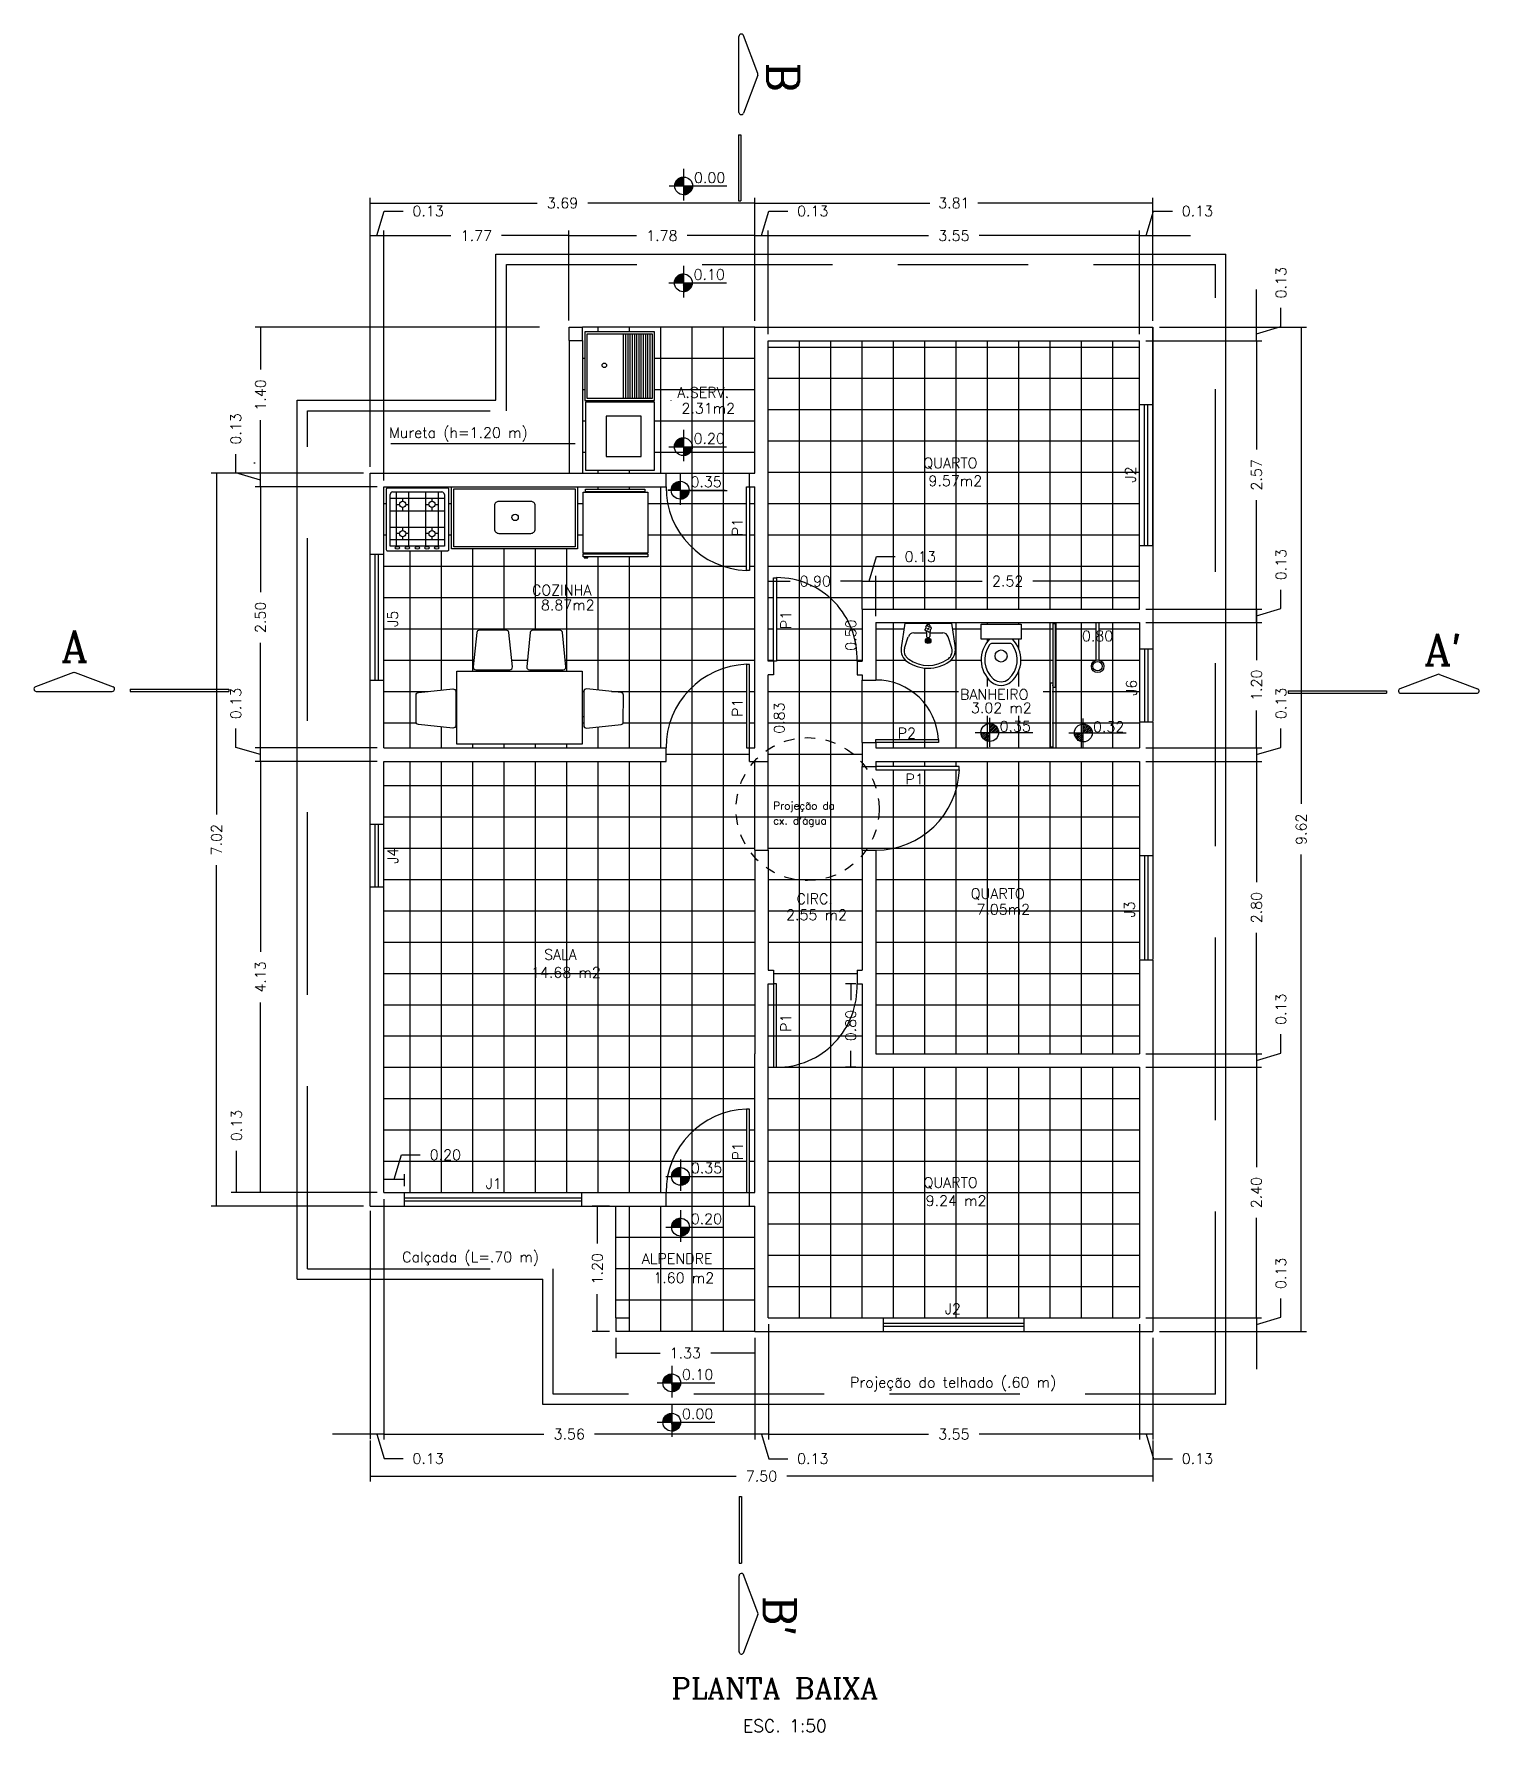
# Model space of a CAD drawing. Extents: x -29 to 75, y 16 to 65.
# Drawn here: x 18.32 to 32.17, y 22.3 to 38.57 of the extents above; entities that cross this region are included whole.
import ezdxf
from ezdxf.enums import TextEntityAlignment as Align

# ---------------------------------------------------------------- set-up
doc = ezdxf.new("R2010")
doc.units = 0
doc.linetypes.add('DASHED2', pattern=[0.375, 0.25, -0.125])
doc.layers.get('0').update_dxf_attribs({"linetype": 'CONTINUOUS'})
doc.layers.get('DEFPOINTS').update_dxf_attribs({"linetype": 'CONTINUOUS'})
for name, color, linetype in [('APARELHOS', 1, 'CONTINUOUS'), ('AREA', 244, 'CONTINUOUS'), ('CORTETERRA', 244, 'CONTINUOUS'), ('COTAS', 244, 'CONTINUOUS'), ('DIM', 244, 'CONTINUOUS'), ('EQUIPAMENTO', 1, 'CONTINUOUS'), ('JANELA', 5, 'CONTINUOUS'), ('PAREDE', 7, 'CONTINUOUS'), ('PISO', 30, 'CONTINUOUS'), ('PORTA', 1, 'CONTINUOUS'), ('PORTA2', 30, 'CONTINUOUS'), ('TELHA', 1, 'CONTINUOUS'), ('TELHADO', 30, 'CONTINUOUS'), ('TEXTO', 244, 'CONTINUOUS'), ('VISTAL', 30, 'CONTINUOUS'), ('VISTAP', 244, 'CONTINUOUS')]:
    doc.layers.add(name, color=color, linetype=linetype)
doc.styles.add('ROMANC', font='romanc.shx', dxfattribs={"height": 0.1})
doc.dimstyles.new('ROMANC', dxfattribs={"dimtxt": 0.1, "dimasz": 0.18, "dimexe": 0.05, "dimexo": 0.0625, "dimgap": 0.09, "dimtad": 0, "dimzin": 0, "dimtxsty": 'ROMANC', "dimblk1": 'NONE', "dimblk2": 'NONE', "dimsah": 1, "dimcen": 0.09, "dimclrd": 244, "dimclre": 244, "dimclrt": 244, "dimazin": 3, "dimtfac": 1, "dimtdec": 4, "dimtofl": 0, "dimtmove": 0, "dimatfit": 3, "dimtolj": 1, "dimtzin": 0})

msp = doc.modelspace()

# ---------------------------------------------------------------- texts
at = {"layer": 'AREA', "style": 'ROMANC'}
for s, p in [('2.31m2', (24.783, 34.984)), ('9.57m2', (27.15, 34.29)), ('8.87m2', (23.437, 33.1)), ('3.02 m2', (27.591, 32.115)), ('2.55 m2', (25.82, 30.133)), ('7.05m2', (27.609, 30.185)), ('14.68 m2', (23.419, 29.58)), ('9.24 m2', (27.157, 27.394)), ('1.60 m2', (24.548, 26.655))]:
    msp.add_text(s, height=0.1, dxfattribs=at).set_placement(p, align=Align.MIDDLE)
at = {"layer": 'TEXTO', "color": 3, "linetype": 'CONTINUOUS', "style": 'ROMANC', "text_generation_flag": 2}
msp.add_text('B', height=0.3, rotation=90, dxfattribs=at).set_placement((25.651, 38.297))
at = {"layer": 'TEXTO', "color": 1, "linetype": 'CONTINUOUS', "style": 'ROMANC'}
for s, p in [('0.00', (24.646, 37.144)), ('0.10', (24.642, 36.217)), ('0.20', (24.642, 34.646)), ('0.35', (24.612, 34.23)), ('0.35', (27.574, 31.888)), ('0.32', (28.469, 31.884)), ('0.35', (24.616, 27.657)), ('0.20', (24.615, 27.17)), ('0.10', (24.531, 25.679)), ('0.00', (24.531, 25.302))]:
    msp.add_text(s, height=0.1, dxfattribs=at).set_placement(p)
at = {"layer": 'TEXTO', "color": 244, "linetype": 'CONTINUOUS', "style": 'ROMANC'}
for s, p in [('A.SERV.', (24.486, 35.086)), ('Mureta (h=1.20 m)', (21.725, 34.701)), ('QUARTO', (26.843, 34.411)), ('COZINHA', (23.094, 33.193)), ('BANHEIRO', (27.195, 32.194)), ('CIRC.', (25.629, 30.236)), ('QUARTO', (27.297, 30.286)), ('SALA', (23.21, 29.703)), ('QUARTO', (26.845, 27.518)), ('ALPENDRE', (24.146, 26.789))]:
    msp.add_text(s, height=0.1, dxfattribs=at).set_placement(p)
for s, p in [('J2', (28.828, 34.35)), ('P1', (25.062, 33.846)), ('J5', (21.76, 32.968)), ('P1', (25.526, 32.956)), ('J6', (28.838, 32.308)), ('P1', (25.062, 32.116)), ('J4', (21.761, 30.698)), ('J3', (28.819, 30.184)), ('P1', (25.526, 29.098)), ('P1', (25.064, 27.868))]:
    msp.add_text(s, height=0.1, rotation=90, dxfattribs=at).set_placement(p, align=Align.MIDDLE)
at = {"layer": 'TEXTO', "color": 3, "linetype": 'CONTINUOUS', "style": 'ROMANC'}
for s, p in [('A', (18.583, 32.555)), ("A'", (31.642, 32.525))]:
    msp.add_text(s, height=0.3, dxfattribs=at).set_placement(p)
at = {"layer": 'TEXTO', "color": 244, "linetype": 'CONTINUOUS', "style": 'ROMANC'}
for s, p in [('P2', (26.685, 31.873)), ('P1', (26.76, 31.433)), ('J1', (22.728, 27.558)), ('J2', (27.126, 26.358))]:
    msp.add_text(s, height=0.1, dxfattribs=at).set_placement(p, align=Align.MIDDLE)
at = {"layer": 'TEXTO', "color": 244, "ltscale": 0.3, "style": 'ROMANC'}
for s, p in [('Projeção da ', (25.406, 31.142)), ("cx. d'água", (25.405, 30.999))]:
    msp.add_text(s, height=0.072, dxfattribs=at).set_placement(p)
at = {"layer": 'TEXTO', "linetype": 'CONTINUOUS', "style": 'ROMANC'}
for s, p in [('Calçada (L=.70 m)', (22.506, 26.848)), ('Projeção do telhado (.60 m)', (27.129, 25.647))]:
    msp.add_text(s, height=0.1, dxfattribs=at).set_placement(p, align=Align.MIDDLE)
at = {"layer": 'TEXTO', "color": 3, "linetype": 'CONTINUOUS', "style": 'ROMANC'}
msp.add_text("B'", height=0.3, rotation=270, dxfattribs=at).set_placement((25.32, 23.608))
at = {"layer": 'TEXTO', "color": 5, "ltscale": 0.3, "style": 'ROMANC'}
msp.add_text('PLANTA BAIXA', height=0.2, dxfattribs=at).set_placement((24.429, 22.625))
at = {"layer": 'TEXTO', "color": 1, "ltscale": 0.3, "style": 'ROMANC'}
msp.add_text('ESC. 1:50', height=0.12, dxfattribs=at).set_placement((25.116, 22.304))

# ---------------------------------------------------------------- blocks, each defined once
blk = doc.blocks.new('*D27')
at = {"color": 244, "linetype": 'BYBLOCK'}
for p, q in [((29.502, 12.935), (29.502, 12.577)), ((29.502, 11.735), (29.502, 12.092)), ((28.443, 11.735), (29.552, 11.735))]:
    blk.add_line(p, q, dxfattribs=at)
at = {"layer": 'DEFPOINTS', "color": 0, "linetype": 'BYBLOCK'}
for p in [(28.38, 12.935), (28.38, 11.735), (29.502, 11.735)]:
    blk.add_point(p, dxfattribs=at)
at = {"color": 244, "linetype": 'BYBLOCK', "insert": (29.502, 12.335), "char_height": 0.1, "attachment_point": 5, "rotation": 90, "style": 'ROMANC'}
blk.add_mtext('\\A1;1.20', dxfattribs=at)
blk = doc.blocks.new('_NONE')
at = {"color": 0, "linetype": 'BYBLOCK'}
blk.add_circle((0, 0), 0.25, dxfattribs=at)
blk = doc.blocks.new('*D44')
at = {"layer": 'DEFPOINTS', "color": 0, "linetype": 'BYBLOCK'}
for p in [(25.616, 33.06), (25.725, 33.06), (25.725, 32.56)]:
    blk.add_point(p, dxfattribs=at)
at = {"color": 244, "linetype": 'BYBLOCK', "insert": (25.616, 32.81), "char_height": 0.1, "attachment_point": 5, "rotation": 90, "style": 'ROMANC'}
blk.add_mtext('\\A1;0.50', dxfattribs=at)
blk = doc.blocks.new('*D26')
at = {"color": 244, "linetype": 'BYBLOCK'}
for p, q in [((29.737, 13.07), (29.737, 13.25)), ((29.502, 13), (29.737, 13.07)), ((29.502, 13.065), (29.502, 13.065)), ((29.502, 13.065), (29.502, 12.935)), ((28.443, 12.935), (29.552, 12.935)), ((29.502, 12.935), (29.502, 12.575))]:
    blk.add_line(p, q, dxfattribs=at)
at = {"layer": 'DEFPOINTS', "color": 0, "linetype": 'BYBLOCK'}
for p in [(28.38, 13.065), (28.38, 12.935), (29.502, 12.935)]:
    blk.add_point(p, dxfattribs=at)
at = {"color": 244, "linetype": 'BYBLOCK', "insert": (29.737, 13.34), "char_height": 0.1, "attachment_point": 4, "rotation": 90, "style": 'ROMANC'}
blk.add_mtext('\\A1;0.13', dxfattribs=at)
blk = doc.blocks.new('*D40')
at = {"color": 244, "linetype": 'BYBLOCK'}
for p, q in [((24.825, 12.597), (24.825, 13.382)), ((25.725, 13.127), (25.725, 13.382)), ((24.825, 13.332), (25.033, 13.332)), ((25.725, 13.332), (25.518, 13.332))]:
    blk.add_line(p, q, dxfattribs=at)
at = {"layer": 'DEFPOINTS', "color": 0, "linetype": 'BYBLOCK'}
for p in [(25.725, 13.332), (25.725, 13.065), (24.825, 12.535)]:
    blk.add_point(p, dxfattribs=at)
at = {"color": 244, "linetype": 'BYBLOCK', "insert": (25.275, 13.332), "char_height": 0.1, "attachment_point": 5, "style": 'ROMANC'}
blk.add_mtext('\\A1;0.90', dxfattribs=at)
blk = doc.blocks.new('*D38')
at = {"color": 244, "linetype": 'BYBLOCK'}
for p, q in [((21.078, 14.235), (19.909, 14.235)), ((19.959, 14.235), (19.959, 13.227)), ((19.959, 11.735), (19.959, 12.742))]:
    blk.add_line(p, q, dxfattribs=at)
at = {"layer": 'DEFPOINTS', "color": 0, "linetype": 'BYBLOCK'}
for p in [(19.959, 14.235), (21.14, 14.235), (21.14, 11.735)]:
    blk.add_point(p, dxfattribs=at)
at = {"color": 244, "linetype": 'BYBLOCK', "insert": (19.959, 12.985), "char_height": 0.1, "attachment_point": 5, "rotation": 90, "style": 'ROMANC'}
blk.add_mtext('\\A1;2.50', dxfattribs=at)
blk = doc.blocks.new('*D36')
at = {"color": 244, "linetype": 'BYBLOCK'}
for p, q in [((21.078, 27.077), (19.909, 27.077)), ((19.959, 27.077), (19.959, 25.254)), ((19.959, 22.947), (19.959, 24.769))]:
    blk.add_line(p, q, dxfattribs=at)
at = {"layer": 'DEFPOINTS', "color": 0, "linetype": 'BYBLOCK'}
for p in [(19.959, 27.077), (21.14, 27.077), (21.14, 22.947)]:
    blk.add_point(p, dxfattribs=at)
at = {"color": 244, "linetype": 'BYBLOCK', "insert": (19.959, 25.012), "char_height": 0.1, "attachment_point": 5, "rotation": 90, "style": 'ROMANC'}
blk.add_mtext('\\A1;4.13', dxfattribs=at)
blk = doc.blocks.new('*D35')
at = {"color": 244, "linetype": 'BYBLOCK'}
for p, q in [((19.73, 22.947), (19.73, 23.347)), ((21.078, 22.947), (19.68, 22.947)), ((20.948, 22.817), (19.68, 22.817)), ((19.73, 22.817), (19.73, 22.817))]:
    blk.add_line(p, q, dxfattribs=at)
at = {"layer": 'DEFPOINTS', "color": 0, "linetype": 'BYBLOCK'}
for p in [(19.73, 22.947), (21.14, 22.947), (21.01, 22.817)]:
    blk.add_point(p, dxfattribs=at)
at = {"color": 244, "linetype": 'BYBLOCK', "insert": (19.73, 23.589), "char_height": 0.1, "attachment_point": 5, "rotation": 90, "style": 'ROMANC'}
blk.add_mtext('\\A1;0.13', dxfattribs=at)
blk = doc.blocks.new('*X0')
at = {"color": 0, "linetype": 'CONTINUOUS'}
for p, q in [((217.21, -877.821), (217.294, -877.736)), ((217.21, -877.819), (217.292, -877.737)), ((217.21, -877.817), (217.291, -877.737)), ((217.21, -877.816), (217.289, -877.737)), ((217.21, -877.814), (217.287, -877.737)), ((217.21, -877.812), (217.285, -877.737)), ((217.21, -877.81), (217.283, -877.737)), ((217.211, -877.822), (217.295, -877.737)), ((217.211, -877.807), (217.281, -877.738)), ((217.211, -877.805), (217.278, -877.738)), ((217.212, -877.822), (217.295, -877.739)), ((217.212, -877.803), (217.276, -877.739)), ((217.212, -877.801), (217.274, -877.739)), ((217.213, -877.798), (217.271, -877.74)), ((217.214, -877.822), (217.295, -877.741)), ((217.214, -877.796), (217.269, -877.741)), ((217.215, -877.793), (217.266, -877.741)), ((217.216, -877.822), (217.295, -877.743)), ((217.216, -877.79), (217.263, -877.743)), ((217.217, -877.787), (217.26, -877.744)), ((217.218, -877.822), (217.295, -877.744)), ((217.219, -877.784), (217.257, -877.745)), ((217.219, -877.822), (217.295, -877.746)), ((217.22, -877.78), (217.253, -877.747)), ((217.221, -877.822), (217.295, -877.748)), ((217.223, -877.822), (217.295, -877.75)), ((217.223, -877.776), (217.249, -877.75)), ((217.225, -877.822), (217.295, -877.752)), ((217.226, -877.822), (217.295, -877.753)), ((217.227, -877.77), (217.243, -877.754)), ((217.228, -877.822), (217.295, -877.755)), ((217.23, -877.822), (217.295, -877.757)), ((217.232, -877.822), (217.295, -877.759)), ((217.234, -877.822), (217.295, -877.76)), ((217.235, -877.822), (217.295, -877.762)), ((217.237, -877.822), (217.295, -877.764)), ((217.239, -877.822), (217.295, -877.766)), ((217.241, -877.822), (217.295, -877.767)), ((217.242, -877.822), (217.295, -877.769)), ((217.244, -877.822), (217.295, -877.771)), ((217.246, -877.822), (217.295, -877.773)), ((217.248, -877.822), (217.295, -877.775)), ((217.249, -877.822), (217.295, -877.776)), ((217.251, -877.822), (217.295, -877.778)), ((217.253, -877.822), (217.295, -877.78)), ((217.255, -877.822), (217.295, -877.782)), ((217.257, -877.822), (217.295, -877.783)), ((217.258, -877.822), (217.295, -877.785)), ((217.26, -877.822), (217.295, -877.787)), ((217.262, -877.822), (217.295, -877.789)), ((217.264, -877.822), (217.295, -877.79)), ((217.265, -877.822), (217.295, -877.792)), ((217.267, -877.822), (217.295, -877.794)), ((217.269, -877.822), (217.295, -877.796)), ((217.271, -877.822), (217.295, -877.798)), ((217.272, -877.822), (217.295, -877.799)), ((217.274, -877.822), (217.295, -877.801)), ((217.276, -877.822), (217.295, -877.803)), ((217.278, -877.822), (217.295, -877.805)), ((217.279, -877.822), (217.295, -877.806)), ((217.281, -877.822), (217.295, -877.808)), ((217.283, -877.822), (217.295, -877.81)), ((217.285, -877.822), (217.295, -877.812)), ((217.287, -877.822), (217.295, -877.813)), ((217.288, -877.822), (217.295, -877.815)), ((217.29, -877.822), (217.295, -877.817)), ((217.292, -877.822), (217.295, -877.819)), ((217.294, -877.822), (217.295, -877.821)), ((217.295, -877.822), (217.295, -877.822)), ((217.295, -877.824), (217.297, -877.822)), ((217.295, -877.826), (217.299, -877.822)), ((217.295, -877.828), (217.301, -877.822)), ((217.295, -877.829), (217.302, -877.822)), ((217.295, -877.831), (217.304, -877.822)), ((217.295, -877.833), (217.306, -877.822)), ((217.295, -877.835), (217.308, -877.822)), ((217.295, -877.836), (217.31, -877.822)), ((217.295, -877.838), (217.311, -877.822)), ((217.295, -877.84), (217.313, -877.822)), ((217.295, -877.842), (217.315, -877.822)), ((217.295, -877.843), (217.317, -877.822)), ((217.295, -877.845), (217.318, -877.822)), ((217.295, -877.847), (217.32, -877.822)), ((217.295, -877.849), (217.322, -877.822)), ((217.295, -877.851), (217.324, -877.822)), ((217.295, -877.852), (217.325, -877.822)), ((217.295, -877.854), (217.327, -877.822)), ((217.295, -877.856), (217.329, -877.822)), ((217.295, -877.858), (217.331, -877.822)), ((217.295, -877.859), (217.333, -877.822)), ((217.295, -877.861), (217.334, -877.822)), ((217.295, -877.863), (217.336, -877.822)), ((217.295, -877.865), (217.338, -877.822)), ((217.295, -877.866), (217.34, -877.822)), ((217.295, -877.868), (217.341, -877.822)), ((217.295, -877.87), (217.343, -877.822)), ((217.295, -877.872), (217.345, -877.822)), ((217.295, -877.874), (217.347, -877.822)), ((217.295, -877.875), (217.348, -877.822)), ((217.295, -877.877), (217.35, -877.822)), ((217.295, -877.879), (217.352, -877.822)), ((217.295, -877.881), (217.354, -877.822)), ((217.295, -877.882), (217.355, -877.822)), ((217.295, -877.884), (217.357, -877.822)), ((217.295, -877.886), (217.359, -877.822)), ((217.295, -877.888), (217.361, -877.822)), ((217.295, -877.889), (217.363, -877.822)), ((217.295, -877.891), (217.364, -877.822)), ((217.295, -877.893), (217.366, -877.822)), ((217.295, -877.895), (217.368, -877.822)), ((217.295, -877.897), (217.37, -877.822)), ((217.295, -877.898), (217.371, -877.822)), ((217.295, -877.9), (217.373, -877.822)), ((217.295, -877.902), (217.375, -877.822)), ((217.295, -877.904), (217.377, -877.822)), ((217.295, -877.905), (217.378, -877.822)), ((217.295, -877.907), (217.38, -877.822)), ((217.297, -877.907), (217.38, -877.823)), ((217.298, -877.907), (217.38, -877.825)), ((217.3, -877.907), (217.38, -877.827)), ((217.302, -877.907), (217.38, -877.829)), ((217.304, -877.907), (217.38, -877.831)), ((217.306, -877.907), (217.38, -877.833)), ((217.308, -877.906), (217.379, -877.835)), ((217.31, -877.906), (217.379, -877.837)), ((217.313, -877.906), (217.379, -877.839)), ((217.315, -877.905), (217.378, -877.842)), ((217.317, -877.904), (217.378, -877.844)), ((217.32, -877.904), (217.377, -877.847)), ((217.322, -877.903), (217.376, -877.849)), ((217.325, -877.902), (217.375, -877.852)), ((217.328, -877.901), (217.374, -877.855)), ((217.331, -877.899), (217.373, -877.858)), ((217.335, -877.898), (217.371, -877.861)), ((217.339, -877.895), (217.369, -877.865)), ((217.343, -877.892), (217.365, -877.87)), ((217.351, -877.886), (217.359, -877.878))]:
    blk.add_line(p, q, dxfattribs=at)
blk = doc.blocks.new('*D37')
at = {"color": 244, "linetype": 'BYBLOCK'}
for p, q in [((19.959, 11.735), (19.959, 12.095)), ((19.724, 11.74), (19.724, 11.92)), ((19.959, 11.67), (19.724, 11.74)), ((21.078, 11.735), (19.909, 11.735)), ((19.959, 11.605), (19.959, 11.735)), ((19.959, 11.605), (19.959, 11.605))]:
    blk.add_line(p, q, dxfattribs=at)
at = {"layer": 'DEFPOINTS', "color": 0, "linetype": 'BYBLOCK'}
for p in [(19.959, 11.735), (21.14, 11.735), (21.14, 11.605)]:
    blk.add_point(p, dxfattribs=at)
at = {"color": 244, "linetype": 'BYBLOCK', "insert": (19.724, 12.01), "char_height": 0.1, "attachment_point": 4, "rotation": 90, "style": 'ROMANC'}
blk.add_mtext('\\A1;0.13', dxfattribs=at)
blk = doc.blocks.new('*D43')
at = {"layer": 'DEFPOINTS', "color": 0, "linetype": 'BYBLOCK'}
for p in [(24.825, 32.43), (24.93, 32.43), (24.825, 31.6)]:
    blk.add_point(p, dxfattribs=at)
at = {"color": 244, "linetype": 'BYBLOCK', "insert": (24.93, 32.015), "char_height": 0.1, "attachment_point": 5, "rotation": 90, "style": 'ROMANC'}
blk.add_mtext('\\A1;0.83', dxfattribs=at)
blk = doc.blocks.new('*D29')
at = {"color": 244, "linetype": 'BYBLOCK'}
for p, q in [((29.502, 11.605), (29.502, 10.447)), ((29.502, 8.805), (29.502, 9.962)), ((28.443, 8.805), (29.552, 8.805))]:
    blk.add_line(p, q, dxfattribs=at)
at = {"layer": 'DEFPOINTS', "color": 0, "linetype": 'BYBLOCK'}
for p in [(28.38, 11.605), (28.38, 8.805), (29.502, 8.805)]:
    blk.add_point(p, dxfattribs=at)
at = {"color": 244, "linetype": 'BYBLOCK', "insert": (29.502, 10.205), "char_height": 0.1, "attachment_point": 5, "rotation": 90, "style": 'ROMANC'}
blk.add_mtext('\\A1;2.80', dxfattribs=at)
blk = doc.blocks.new('*D28')
at = {"color": 244, "linetype": 'BYBLOCK'}
for p, q in [((29.737, 11.74), (29.737, 11.92)), ((29.502, 11.67), (29.737, 11.74)), ((29.502, 11.735), (29.502, 11.735)), ((29.502, 11.735), (29.502, 11.605)), ((28.443, 11.605), (29.552, 11.605)), ((29.502, 11.605), (29.502, 11.245))]:
    blk.add_line(p, q, dxfattribs=at)
at = {"layer": 'DEFPOINTS', "color": 0, "linetype": 'BYBLOCK'}
for p in [(28.38, 11.735), (28.38, 11.605), (29.502, 11.605)]:
    blk.add_point(p, dxfattribs=at)
at = {"color": 244, "linetype": 'BYBLOCK', "insert": (29.737, 12.01), "char_height": 0.1, "attachment_point": 4, "rotation": 90, "style": 'ROMANC'}
blk.add_mtext('\\A1;0.13', dxfattribs=at)
blk = doc.blocks.new('*D50')
at = {"color": 244, "linetype": 'BYBLOCK'}
for p, q in [((24.825, 16.642), (26.36, 16.642)), ((28.38, 16.642), (26.845, 16.642)), ((28.38, 15.697), (28.38, 16.692))]:
    blk.add_line(p, q, dxfattribs=at)
at = {"layer": 'DEFPOINTS', "color": 0, "linetype": 'BYBLOCK'}
for p in [(28.38, 16.642), (24.825, 15.635), (28.38, 15.635)]:
    blk.add_point(p, dxfattribs=at)
at = {"color": 244, "linetype": 'BYBLOCK', "insert": (26.603, 16.642), "char_height": 0.1, "attachment_point": 5, "style": 'ROMANC'}
blk.add_mtext('\\A1;{3.55}', dxfattribs=at)
blk = doc.blocks.new('*D34')
at = {"color": 244, "linetype": 'BYBLOCK'}
for p, q in [((24.695, 16.954), (26.372, 16.954)), ((28.51, 16.954), (26.833, 16.954)), ((28.51, 16.134), (28.51, 17.004))]:
    blk.add_line(p, q, dxfattribs=at)
at = {"layer": 'DEFPOINTS', "color": 0, "linetype": 'BYBLOCK'}
for p in [(28.51, 16.954), (24.695, 16.071), (28.51, 16.071)]:
    blk.add_point(p, dxfattribs=at)
at = {"color": 244, "linetype": 'BYBLOCK', "insert": (26.603, 16.954), "char_height": 0.1, "attachment_point": 5, "style": 'ROMANC'}
blk.add_mtext('\\A1;3.81', dxfattribs=at)
blk = doc.blocks.new('*D42')
at = {"color": 244, "linetype": 'BYBLOCK'}
for p, q in [((28.38, 13.127), (28.38, 13.382)), ((25.855, 13.332), (26.875, 13.332)), ((28.38, 13.332), (27.36, 13.332))]:
    blk.add_line(p, q, dxfattribs=at)
at = {"layer": 'DEFPOINTS', "color": 0, "linetype": 'BYBLOCK'}
for p in [(28.38, 13.332), (28.38, 13.065), (25.855, 12.935)]:
    blk.add_point(p, dxfattribs=at)
at = {"color": 244, "linetype": 'BYBLOCK', "insert": (27.118, 13.332), "char_height": 0.1, "attachment_point": 5, "style": 'ROMANC'}
blk.add_mtext('\\A1;2.52', dxfattribs=at)
blk = doc.blocks.new('*D41')
at = {"color": 244, "linetype": 'BYBLOCK'}
for p, q in [((25.79, 13.332), (25.861, 13.567)), ((25.861, 13.567), (26.041, 13.567)), ((25.855, 12.997), (25.855, 13.382)), ((25.725, 13.332), (25.725, 13.332)), ((25.725, 13.332), (25.855, 13.332)), ((25.855, 13.332), (26.215, 13.332))]:
    blk.add_line(p, q, dxfattribs=at)
at = {"layer": 'DEFPOINTS', "color": 0, "linetype": 'BYBLOCK'}
for p in [(25.855, 13.332), (25.725, 13.065), (25.855, 12.935)]:
    blk.add_point(p, dxfattribs=at)
at = {"color": 244, "linetype": 'BYBLOCK', "insert": (26.131, 13.567), "char_height": 0.1, "attachment_point": 4, "style": 'ROMANC'}
blk.add_mtext('\\A1;0.13', dxfattribs=at)
blk = doc.blocks.new('*D45')
at = {"color": 244, "linetype": 'BYBLOCK'}
for p, q in [((23.166, 35.762), (20.443, 35.762)), ((20.493, 35.762), (20.493, 35.355)), ((20.493, 34.462), (20.493, 34.87)), ((20.43, 34.462), (20.443, 34.462))]:
    blk.add_line(p, q, dxfattribs=at)
at = {"layer": 'DEFPOINTS', "color": 0, "linetype": 'BYBLOCK'}
for p in [(20.493, 35.762), (23.228, 35.762), (20.493, 34.462)]:
    blk.add_point(p, dxfattribs=at)
at = {"color": 244, "linetype": 'BYBLOCK', "insert": (20.493, 35.112), "char_height": 0.1, "attachment_point": 5, "rotation": 90, "style": 'ROMANC'}
blk.add_mtext('\\A1;{1.40}', dxfattribs=at)
blk = doc.blocks.new('*D49')
at = {"color": 244, "linetype": 'BYBLOCK'}
for p, q in [((24.76, 16.642), (24.831, 16.877)), ((24.831, 16.877), (25.011, 16.877)), ((24.695, 16.642), (24.695, 16.642)), ((24.695, 16.642), (24.825, 16.642)), ((24.825, 15.697), (24.825, 16.692)), ((24.825, 16.642), (25.185, 16.642))]:
    blk.add_line(p, q, dxfattribs=at)
at = {"layer": 'DEFPOINTS', "color": 0, "linetype": 'BYBLOCK'}
for p in [(24.825, 16.642), (24.695, 15.765), (24.825, 15.635)]:
    blk.add_point(p, dxfattribs=at)
at = {"color": 244, "linetype": 'BYBLOCK', "insert": (25.101, 16.877), "char_height": 0.1, "attachment_point": 4, "style": 'ROMANC'}
blk.add_mtext('\\A1;0.13', dxfattribs=at)
blk = doc.blocks.new('*D47')
at = {"color": 244, "linetype": 'BYBLOCK'}
for p, q in [((21.14, 16.642), (21.785, 16.642)), ((22.915, 16.642), (22.27, 16.642)), ((22.915, 15.828), (22.915, 16.692))]:
    blk.add_line(p, q, dxfattribs=at)
at = {"layer": 'DEFPOINTS', "color": 0, "linetype": 'BYBLOCK'}
for p in [(22.915, 16.642), (22.915, 15.766), (21.14, 14.235)]:
    blk.add_point(p, dxfattribs=at)
at = {"color": 244, "linetype": 'BYBLOCK', "insert": (22.028, 16.642), "char_height": 0.1, "attachment_point": 5, "style": 'ROMANC'}
blk.add_mtext('\\A1;{1.77}', dxfattribs=at)
blk = doc.blocks.new('*D46')
at = {"color": 244, "linetype": 'BYBLOCK'}
for p, q in [((21.075, 16.642), (21.146, 16.877)), ((21.146, 16.877), (21.326, 16.877)), ((21.01, 14.427), (21.01, 16.692)), ((21.01, 16.642), (21.01, 16.642)), ((21.01, 16.642), (21.14, 16.642)), ((21.14, 14.297), (21.14, 16.692)), ((21.14, 16.642), (21.5, 16.642))]:
    blk.add_line(p, q, dxfattribs=at)
at = {"layer": 'DEFPOINTS', "color": 0, "linetype": 'BYBLOCK'}
for p in [(21.14, 16.642), (21.01, 14.365), (21.14, 14.235)]:
    blk.add_point(p, dxfattribs=at)
at = {"color": 244, "linetype": 'BYBLOCK', "insert": (21.416, 16.877), "char_height": 0.1, "attachment_point": 4, "style": 'ROMANC'}
blk.add_mtext('\\A1;0.13', dxfattribs=at)
blk = doc.blocks.new('*D33')
at = {"color": 244, "linetype": 'BYBLOCK'}
for p, q in [((21.01, 14.734), (21.01, 17.004)), ((21.01, 16.954), (22.61, 16.954)), ((24.695, 16.954), (23.095, 16.954)), ((24.695, 16.134), (24.695, 17.004))]:
    blk.add_line(p, q, dxfattribs=at)
at = {"layer": 'DEFPOINTS', "color": 0, "linetype": 'BYBLOCK'}
for p in [(24.695, 16.954), (24.695, 16.071), (21.01, 14.671)]:
    blk.add_point(p, dxfattribs=at)
at = {"color": 244, "linetype": 'BYBLOCK', "insert": (22.853, 16.954), "char_height": 0.1, "attachment_point": 5, "style": 'ROMANC'}
blk.add_mtext('\\A1;3.69', dxfattribs=at)
blk = doc.blocks.new('*D39')
at = {"color": 244, "linetype": 'BYBLOCK'}
for p, q in [((19.959, 14.365), (19.959, 14.725)), ((19.724, 14.37), (19.724, 14.55)), ((19.959, 14.3), (19.724, 14.37)), ((20.948, 14.365), (19.909, 14.365)), ((19.959, 14.235), (19.959, 14.365)), ((19.959, 14.235), (19.959, 14.235))]:
    blk.add_line(p, q, dxfattribs=at)
at = {"layer": 'DEFPOINTS', "color": 0, "linetype": 'BYBLOCK'}
for p in [(19.959, 14.365), (21.01, 14.365), (21.14, 14.235)]:
    blk.add_point(p, dxfattribs=at)
at = {"color": 244, "linetype": 'BYBLOCK', "insert": (19.724, 14.64), "char_height": 0.1, "attachment_point": 4, "rotation": 90, "style": 'ROMANC'}
blk.add_mtext('\\A1;0.13', dxfattribs=at)
blk = doc.blocks.new('*D48')
at = {"color": 244, "linetype": 'BYBLOCK'}
for p, q in [((22.915, 16.642), (23.563, 16.642)), ((24.695, 16.642), (24.048, 16.642)), ((24.695, 15.827), (24.695, 16.692))]:
    blk.add_line(p, q, dxfattribs=at)
at = {"layer": 'DEFPOINTS', "color": 0, "linetype": 'BYBLOCK'}
for p in [(24.695, 16.642), (22.915, 15.766), (24.695, 15.765)]:
    blk.add_point(p, dxfattribs=at)
at = {"color": 244, "linetype": 'BYBLOCK', "insert": (23.805, 16.642), "char_height": 0.1, "attachment_point": 5, "style": 'ROMANC'}
blk.add_mtext('\\A1;1.78', dxfattribs=at)
blk = doc.blocks.new('*D32')
at = {"color": 244, "linetype": 'BYBLOCK'}
for p, q in [((29.502, 15.765), (29.502, 16.125)), ((29.737, 15.77), (29.737, 15.95)), ((28.573, 15.765), (29.552, 15.765)), ((29.502, 15.7), (29.737, 15.77)), ((29.502, 15.635), (29.502, 15.765)), ((29.502, 15.635), (29.502, 15.635))]:
    blk.add_line(p, q, dxfattribs=at)
at = {"layer": 'DEFPOINTS', "color": 0, "linetype": 'BYBLOCK'}
for p in [(28.38, 15.635), (28.51, 15.765), (29.502, 15.765)]:
    blk.add_point(p, dxfattribs=at)
at = {"color": 244, "linetype": 'BYBLOCK', "insert": (29.737, 16.04), "char_height": 0.1, "attachment_point": 4, "rotation": 90, "style": 'ROMANC'}
blk.add_mtext('\\A1;0.13', dxfattribs=at)
blk = doc.blocks.new('*D51')
at = {"color": 244, "linetype": 'BYBLOCK'}
for p, q in [((28.445, 16.642), (28.516, 16.877)), ((28.516, 16.877), (28.696, 16.877)), ((28.38, 16.642), (28.38, 16.642)), ((28.38, 16.642), (28.51, 16.642)), ((28.51, 15.827), (28.51, 16.692)), ((28.51, 16.642), (28.87, 16.642))]:
    blk.add_line(p, q, dxfattribs=at)
at = {"layer": 'DEFPOINTS', "color": 0, "linetype": 'BYBLOCK'}
for p in [(28.51, 16.642), (28.38, 15.635), (28.51, 15.765)]:
    blk.add_point(p, dxfattribs=at)
at = {"color": 244, "linetype": 'BYBLOCK', "insert": (28.786, 16.877), "char_height": 0.1, "attachment_point": 4, "style": 'ROMANC'}
blk.add_mtext('\\A1;0.13', dxfattribs=at)
blk = doc.blocks.new('*D31')
at = {"color": 244, "linetype": 'BYBLOCK'}
for p, q in [((28.443, 15.635), (29.552, 15.635)), ((29.502, 15.635), (29.502, 14.592)), ((29.502, 13.065), (29.502, 14.107))]:
    blk.add_line(p, q, dxfattribs=at)
at = {"layer": 'DEFPOINTS', "color": 0, "linetype": 'BYBLOCK'}
for p in [(28.38, 15.635), (29.502, 15.635), (28.38, 13.065)]:
    blk.add_point(p, dxfattribs=at)
at = {"color": 244, "linetype": 'BYBLOCK', "insert": (29.502, 14.35), "char_height": 0.1, "attachment_point": 5, "rotation": 90, "style": 'ROMANC'}
blk.add_mtext('\\A1;2.57', dxfattribs=at)
blk = doc.blocks.new('*D30')
at = {"color": 244, "linetype": 'BYBLOCK'}
for p, q in [((29.502, 13.065), (29.502, 13.425)), ((29.737, 13.07), (29.737, 13.25)), ((28.443, 13.065), (29.552, 13.065)), ((29.502, 13), (29.737, 13.07)), ((29.502, 12.935), (29.502, 13.065)), ((29.502, 12.935), (29.502, 12.935))]:
    blk.add_line(p, q, dxfattribs=at)
at = {"layer": 'DEFPOINTS', "color": 0, "linetype": 'BYBLOCK'}
for p in [(28.38, 13.065), (29.502, 13.065), (28.38, 12.935)]:
    blk.add_point(p, dxfattribs=at)
at = {"color": 244, "linetype": 'BYBLOCK', "insert": (29.737, 13.34), "char_height": 0.1, "attachment_point": 4, "rotation": 90, "style": 'ROMANC'}
blk.add_mtext('\\A1;0.13', dxfattribs=at)
blk = doc.blocks.new('*D52')
at = {"color": 244, "linetype": 'BYBLOCK'}
for p, q in [((25.663, 29.47), (25.565, 29.47)), ((25.615, 29.47), (25.615, 29.313)), ((25.615, 28.67), (25.615, 28.828)), ((25.663, 28.67), (25.565, 28.67))]:
    blk.add_line(p, q, dxfattribs=at)
at = {"layer": 'DEFPOINTS', "color": 0, "linetype": 'BYBLOCK'}
for p in [(25.615, 29.47), (25.725, 29.47), (25.725, 28.67)]:
    blk.add_point(p, dxfattribs=at)
at = {"color": 244, "linetype": 'BYBLOCK', "insert": (25.615, 29.07), "char_height": 0.1, "attachment_point": 5, "rotation": 90, "style": 'ROMANC'}
blk.add_mtext('\\A1;0.80', dxfattribs=at)
blk = doc.blocks.new('*D53')
at = {"color": 244, "linetype": 'BYBLOCK'}
for p, q in [((29.736, 28.806), (29.736, 28.986)), ((28.443, 28.8), (29.551, 28.8)), ((29.501, 28.735), (29.736, 28.806)), ((29.501, 28.8), (29.501, 28.8)), ((29.501, 28.8), (29.501, 28.67)), ((28.443, 28.67), (29.551, 28.67)), ((29.501, 28.67), (29.501, 28.31))]:
    blk.add_line(p, q, dxfattribs=at)
at = {"layer": 'DEFPOINTS', "color": 0, "linetype": 'BYBLOCK'}
for p in [(28.38, 28.8), (28.38, 28.67), (29.501, 28.67)]:
    blk.add_point(p, dxfattribs=at)
at = {"color": 244, "linetype": 'BYBLOCK', "insert": (29.736, 29.076), "char_height": 0.1, "attachment_point": 4, "rotation": 90, "style": 'ROMANC'}
blk.add_mtext('\\A1;0.13', dxfattribs=at)
blk = doc.blocks.new('*D54')
at = {"color": 244, "linetype": 'BYBLOCK'}
for p, q in [((29.501, 28.67), (29.501, 27.713)), ((29.501, 26.27), (29.501, 27.228)), ((28.443, 26.27), (29.551, 26.27))]:
    blk.add_line(p, q, dxfattribs=at)
at = {"layer": 'DEFPOINTS', "color": 0, "linetype": 'BYBLOCK'}
for p in [(28.38, 28.67), (28.38, 26.27), (29.501, 26.27)]:
    blk.add_point(p, dxfattribs=at)
at = {"color": 244, "linetype": 'BYBLOCK', "insert": (29.501, 27.47), "char_height": 0.1, "attachment_point": 5, "rotation": 90, "style": 'ROMANC'}
blk.add_mtext('\\A1;2.40', dxfattribs=at)
blk = doc.blocks.new('*D55')
at = {"color": 244, "linetype": 'BYBLOCK'}
for p, q in [((29.736, 26.276), (29.736, 26.456)), ((29.501, 26.205), (29.736, 26.276)), ((29.501, 26.27), (29.501, 26.27)), ((29.501, 26.27), (29.501, 26.14)), ((28.573, 26.14), (29.551, 26.14)), ((29.501, 26.14), (29.501, 25.78))]:
    blk.add_line(p, q, dxfattribs=at)
at = {"layer": 'DEFPOINTS', "color": 0, "linetype": 'BYBLOCK'}
for p in [(28.38, 26.27), (28.51, 26.14), (29.501, 26.14)]:
    blk.add_point(p, dxfattribs=at)
at = {"color": 244, "linetype": 'BYBLOCK', "insert": (29.736, 26.546), "char_height": 0.1, "attachment_point": 4, "rotation": 90, "style": 'ROMANC'}
blk.add_mtext('\\A1;0.13', dxfattribs=at)
blk = doc.blocks.new('*D56')
at = {"color": 244, "linetype": 'BYBLOCK'}
for p, q in [((23.303, 27.34), (23.137, 27.34)), ((23.187, 27.34), (23.187, 26.983)), ((23.187, 26.14), (23.187, 26.498)), ((23.303, 26.14), (23.137, 26.14))]:
    blk.add_line(p, q, dxfattribs=at)
at = {"layer": 'DEFPOINTS', "color": 0, "linetype": 'BYBLOCK'}
for p in [(23.365, 27.34), (23.187, 26.14), (23.365, 26.14)]:
    blk.add_point(p, dxfattribs=at)
at = {"color": 244, "linetype": 'BYBLOCK', "insert": (23.187, 26.74), "char_height": 0.1, "attachment_point": 5, "rotation": 90, "style": 'ROMANC'}
blk.add_mtext('\\A1;1.20', dxfattribs=at)
blk = doc.blocks.new('*D57')
at = {"color": 244, "linetype": 'BYBLOCK'}
for p, q in [((28.38, 26.208), (28.38, 25.106)), ((28.51, 26.078), (28.51, 25.106)), ((28.38, 25.156), (28.02, 25.156)), ((28.51, 25.156), (28.38, 25.156)), ((28.445, 25.156), (28.516, 24.921)), ((28.51, 25.156), (28.51, 25.156)), ((28.516, 24.921), (28.696, 24.921))]:
    blk.add_line(p, q, dxfattribs=at)
at = {"layer": 'DEFPOINTS', "color": 0, "linetype": 'BYBLOCK'}
for p in [(28.38, 26.27), (28.51, 26.14), (28.38, 25.156)]:
    blk.add_point(p, dxfattribs=at)
at = {"color": 244, "linetype": 'BYBLOCK', "insert": (28.786, 24.921), "char_height": 0.1, "attachment_point": 4, "style": 'ROMANC'}
blk.add_mtext('\\A1;0.13', dxfattribs=at)
blk = doc.blocks.new('*D58')
at = {"color": 244, "linetype": 'BYBLOCK'}
for p, q in [((24.825, 26.208), (24.825, 25.106)), ((24.825, 25.156), (26.36, 25.156)), ((28.38, 25.156), (26.845, 25.156))]:
    blk.add_line(p, q, dxfattribs=at)
at = {"layer": 'DEFPOINTS', "color": 0, "linetype": 'BYBLOCK'}
for p in [(24.825, 26.27), (28.38, 26.27), (24.825, 25.156)]:
    blk.add_point(p, dxfattribs=at)
at = {"color": 244, "linetype": 'BYBLOCK', "insert": (26.603, 25.156), "char_height": 0.1, "attachment_point": 5, "style": 'ROMANC'}
blk.add_mtext('\\A1;3.55', dxfattribs=at)
blk = doc.blocks.new('*D59')
at = {"color": 244, "linetype": 'BYBLOCK'}
for p, q in [((24.695, 26.078), (24.695, 25.106)), ((24.695, 25.156), (24.335, 25.156)), ((24.825, 25.156), (24.695, 25.156)), ((24.76, 25.156), (24.831, 24.921)), ((24.825, 25.156), (24.825, 25.156)), ((24.831, 24.921), (25.011, 24.921))]:
    blk.add_line(p, q, dxfattribs=at)
at = {"layer": 'DEFPOINTS', "color": 0, "linetype": 'BYBLOCK'}
for p in [(24.825, 26.27), (24.695, 26.14), (24.695, 25.156)]:
    blk.add_point(p, dxfattribs=at)
at = {"color": 244, "linetype": 'BYBLOCK', "insert": (25.101, 24.921), "char_height": 0.1, "attachment_point": 4, "style": 'ROMANC'}
blk.add_mtext('\\A1;0.13', dxfattribs=at)
blk = doc.blocks.new('*D60')
at = {"color": 244, "linetype": 'BYBLOCK'}
for p, q in [((21.14, 27.408), (21.14, 25.106)), ((21.14, 25.156), (22.675, 25.156)), ((24.695, 25.156), (23.16, 25.156))]:
    blk.add_line(p, q, dxfattribs=at)
at = {"layer": 'DEFPOINTS', "color": 0, "linetype": 'BYBLOCK'}
for p in [(21.14, 27.47), (24.695, 26.14), (21.14, 25.156)]:
    blk.add_point(p, dxfattribs=at)
at = {"color": 244, "linetype": 'BYBLOCK', "insert": (22.918, 25.156), "char_height": 0.1, "attachment_point": 5, "style": 'ROMANC'}
blk.add_mtext('\\A1;3.56', dxfattribs=at)
blk = doc.blocks.new('*D61')
at = {"color": 244, "linetype": 'BYBLOCK'}
for p, q in [((21.01, 27.278), (21.01, 25.091)), ((21.01, 25.141), (20.65, 25.141)), ((21.14, 25.141), (21.01, 25.141)), ((21.075, 25.141), (21.146, 24.906)), ((21.14, 25.141), (21.14, 25.141)), ((21.14, 25.094), (21.14, 25.091)), ((21.146, 24.906), (21.326, 24.906))]:
    blk.add_line(p, q, dxfattribs=at)
at = {"layer": 'DEFPOINTS', "color": 0, "linetype": 'BYBLOCK'}
for p in [(21.01, 27.34), (21.01, 25.141), (21.14, 25.156)]:
    blk.add_point(p, dxfattribs=at)
at = {"color": 244, "linetype": 'BYBLOCK', "insert": (21.416, 24.906), "char_height": 0.1, "attachment_point": 4, "style": 'ROMANC'}
blk.add_mtext('\\A1;0.13', dxfattribs=at)
blk = doc.blocks.new('*D62')
at = {"color": 244, "linetype": 'BYBLOCK'}
for p, q in [((21.01, 25.094), (21.01, 24.703)), ((28.51, 25.094), (28.51, 24.703)), ((21.01, 24.753), (24.518, 24.753)), ((28.51, 24.753), (25.003, 24.753))]:
    blk.add_line(p, q, dxfattribs=at)
at = {"layer": 'DEFPOINTS', "color": 0, "linetype": 'BYBLOCK'}
for p in [(21.01, 25.156), (28.51, 25.156), (28.51, 24.753)]:
    blk.add_point(p, dxfattribs=at)
at = {"color": 244, "linetype": 'BYBLOCK', "insert": (24.76, 24.753), "char_height": 0.1, "attachment_point": 5, "style": 'ROMANC'}
blk.add_mtext('\\A1;7.50', dxfattribs=at)
blk = doc.blocks.new('*D63')
at = {"color": 244, "linetype": 'BYBLOCK'}
for p, q in [((23.365, 26.078), (23.365, 25.883)), ((24.695, 26.078), (24.695, 25.883)), ((23.365, 25.933), (23.788, 25.933)), ((24.695, 25.933), (24.273, 25.933))]:
    blk.add_line(p, q, dxfattribs=at)
at = {"layer": 'DEFPOINTS', "color": 0, "linetype": 'BYBLOCK'}
for p in [(23.365, 26.14), (24.695, 26.14), (24.695, 25.933)]:
    blk.add_point(p, dxfattribs=at)
at = {"color": 244, "linetype": 'BYBLOCK', "insert": (24.03, 25.933), "char_height": 0.1, "attachment_point": 5, "style": 'ROMANC'}
blk.add_mtext('\\A1;1.33', dxfattribs=at)
blk = doc.blocks.new('*D64')
at = {"color": 244, "linetype": 'BYBLOCK'}
for p, q in [((28.573, 35.76), (29.98, 35.76)), ((29.93, 35.76), (29.93, 31.193)), ((29.93, 26.14), (29.93, 30.708)), ((28.573, 26.14), (29.98, 26.14))]:
    blk.add_line(p, q, dxfattribs=at)
at = {"layer": 'DEFPOINTS', "color": 0, "linetype": 'BYBLOCK'}
for p in [(28.51, 35.76), (28.51, 26.14), (29.93, 26.14)]:
    blk.add_point(p, dxfattribs=at)
at = {"color": 244, "linetype": 'BYBLOCK', "insert": (29.93, 30.95), "char_height": 0.1, "attachment_point": 5, "rotation": 90, "style": 'ROMANC'}
blk.add_mtext('\\A1;9.62', dxfattribs=at)
blk = doc.blocks.new('*D65')
at = {"color": 244, "linetype": 'BYBLOCK'}
for p, q in [((20.948, 34.36), (19.488, 34.36)), ((19.538, 34.36), (19.538, 31.093)), ((19.538, 27.34), (19.538, 30.608)), ((20.948, 27.34), (19.488, 27.34))]:
    blk.add_line(p, q, dxfattribs=at)
at = {"layer": 'DEFPOINTS', "color": 0, "linetype": 'BYBLOCK'}
for p in [(19.538, 34.36), (21.01, 34.36), (21.01, 27.34)]:
    blk.add_point(p, dxfattribs=at)
at = {"color": 244, "linetype": 'BYBLOCK', "insert": (19.538, 30.85), "char_height": 0.1, "attachment_point": 5, "rotation": 90, "style": 'ROMANC'}
blk.add_mtext('\\A1;7.02', dxfattribs=at)
blk = doc.blocks.new('*X70')
at = {"color": 0, "linetype": 'CONTINUOUS'}
for p, q in [((26.947, 31.95), (26.959, 31.962)), ((26.947, 31.932), (26.973, 31.958)), ((26.947, 31.914), (26.986, 31.953)), ((26.947, 31.897), (26.997, 31.946)), ((26.947, 31.879), (27.006, 31.938)), ((26.963, 31.877), (27.015, 31.929)), ((26.98, 31.877), (27.022, 31.918)), ((26.998, 31.877), (27.027, 31.906)), ((27.016, 31.877), (27.031, 31.892)), ((27.843, 31.944), (27.856, 31.957)), ((27.843, 31.926), (27.87, 31.954)), ((27.843, 31.909), (27.882, 31.948)), ((27.843, 31.891), (27.893, 31.941)), ((27.843, 31.873), (27.903, 31.933)), ((27.86, 31.873), (27.911, 31.924)), ((27.877, 31.873), (27.918, 31.913)), ((27.895, 31.873), (27.923, 31.901)), ((27.913, 31.873), (27.927, 31.887)), ((26.862, 31.865), (26.874, 31.877)), ((26.866, 31.851), (26.892, 31.877)), ((26.871, 31.838), (26.91, 31.877)), ((26.877, 31.827), (26.927, 31.877)), ((26.886, 31.818), (26.945, 31.877)), ((26.895, 31.809), (26.947, 31.861)), ((26.906, 31.802), (26.947, 31.844)), ((26.918, 31.797), (26.947, 31.826)), ((26.932, 31.793), (26.947, 31.808)), ((27.758, 31.859), (27.771, 31.873)), ((27.762, 31.845), (27.789, 31.873)), ((27.767, 31.833), (27.807, 31.873)), ((27.774, 31.822), (27.824, 31.873)), ((27.782, 31.812), (27.842, 31.873)), ((27.791, 31.804), (27.843, 31.855)), ((27.802, 31.797), (27.843, 31.838)), ((27.814, 31.792), (27.843, 31.82)), ((27.829, 31.788), (27.843, 31.802))]:
    blk.add_line(p, q, dxfattribs=at)
blk = doc.blocks.new('*D71')
at = {"color": 244, "linetype": 'BYBLOCK'}
for p, q in [((21.24, 27.597), (21.311, 27.832)), ((21.311, 27.832), (21.491, 27.832)), ((21.14, 27.533), (21.14, 27.647)), ((21.14, 27.597), (21.34, 27.597)), ((21.34, 27.533), (21.34, 27.647))]:
    blk.add_line(p, q, dxfattribs=at)
at = {"layer": 'DEFPOINTS', "color": 0, "linetype": 'BYBLOCK'}
for p in [(21.34, 27.597), (21.14, 27.47), (21.34, 27.47)]:
    blk.add_point(p, dxfattribs=at)
at = {"color": 244, "linetype": 'BYBLOCK', "insert": (21.581, 27.832), "char_height": 0.1, "attachment_point": 4, "style": 'ROMANC'}
blk.add_mtext('\\A1;0.20', dxfattribs=at)
blk = doc.blocks.new('*D73')
at = {"layer": 'DEFPOINTS', "color": 0, "linetype": 'BYBLOCK'}
for p in [(27.58, 32.93), (28.38, 32.93), (28.38, 32.802)]:
    blk.add_point(p, dxfattribs=at)
at = {"color": 244, "linetype": 'BYBLOCK', "insert": (27.98, 32.802), "char_height": 0.1, "attachment_point": 5, "style": 'ROMANC'}
blk.add_mtext('\\A1;0.80', dxfattribs=at)

# ---------------------------------------------------------------- dimensions: what is measured, and where the dimension line sits
at = {"layer": 'CORTETERRA', "linetype": 'CONTINUOUS'}
dim = msp.add_linear_dim(base=(28.913, 32.804), p1=(28.113, 32.932), p2=(28.913, 32.932), dimstyle='ROMANC', override={"dimse1": 1, "dimse2": 1, "dimsd1": 1, "dimsd2": 1}, dxfattribs=at)
dim.commit()
dim.dimension.update_dxf_attribs({"geometry": '*D73', "text_midpoint": (28.513, 32.804), "insert": (0.533, 0.002)})
at = {"layer": 'DIM', "linetype": 'CONTINUOUS'}
for base, p1, p2, picture, middle, set_off in [((25.228468306, 36.951106834), (21.543468306, 34.668720964), (25.228468306, 36.068720964), '*D33', (23.385968306, 36.951106834), (0.533346874, 19.997389393)), ((21.673, 36.639), (21.543, 34.362), (21.673, 34.232), '*D46', (21.949, 36.874), (0.533, 19.997)), ((21.543, 25.158), (21.673, 25.174), (21.543, 27.358), '*D61', (21.949, 24.923), (0.533, 0.018)), ((28.913, 25.158), (29.043, 26.142), (28.913, 26.272), '*D57', (29.319, 24.923), (0.533, 0.002)), ((25.228, 25.935), (23.898, 26.142), (25.228, 26.142), '*D63', (24.563, 25.935), (0.533, 0.002)), ((29.043, 24.755), (21.543, 25.158), (29.043, 25.158), '*D62', (25.293, 24.755), (0.533, 0.002))]:
    dim = msp.add_linear_dim(base=base, p1=p1, p2=p2, dimstyle='ROMANC', dxfattribs=at)
    dim.commit()
    dim.dimension.update_dxf_attribs({"geometry": picture, "text_midpoint": middle, "insert": set_off})
for base, p1, p2, picture, middle, set_off in [((29.043468306, 36.951106834), (25.228468306, 36.068720964), (29.043468306, 36.068720964), '*D34', (27.135968306, 36.951106834), (0.533346874, 19.997389393)), ((25.358, 36.639), (25.228, 35.762), (25.358, 35.632), '*D49', (25.634, 36.874), (0.533, 19.997)), ((29.043, 36.639), (28.913, 35.632), (29.043, 35.762), '*D51', (29.319, 36.874), (0.533, 19.997)), ((25.228, 36.639), (23.449, 35.763), (25.228, 35.762), '*D48', (24.339, 36.639), (0.533, 19.997)), ((21.673468306, 25.158418008), (25.228468306, 26.142217332), (21.673468306, 27.472217332), '*D60', (23.450968306, 25.158418008), (0.533346874, 0.00208913)), ((25.228, 25.158), (25.358, 26.272), (25.228, 26.142), '*D59', (25.634, 24.923), (0.533, 0.002)), ((25.358468306, 25.158418008), (28.913468306, 26.272217332), (25.358468306, 26.272217332), '*D58', (27.135968306, 25.158418008), (0.533346874, 0.00208913))]:
    dim = msp.add_linear_dim(base=base, p1=p1, p2=p2, dimstyle='ROMANC', override={"dimse1": 1}, dxfattribs=at)
    dim.commit()
    dim.dimension.update_dxf_attribs({"geometry": picture, "text_midpoint": middle, "insert": set_off})
for base, p1, p2, text, picture, middle in [((23.449, 36.639), (21.673, 34.232), (23.449, 35.763), '{1.77}', '*D47', (22.561, 36.639)), ((28.913, 36.639), (25.358, 35.632), (28.913, 35.632), '{3.55}', '*D50', (27.136, 36.639))]:
    dim = msp.add_linear_dim(base=base, p1=p1, p2=p2, text=text, dimstyle='ROMANC', override={"dimse1": 1}, dxfattribs=at)
    dim.commit()
    dim.dimension.update_dxf_attribs({"geometry": picture, "text_midpoint": middle, "insert": (0.533, 19.997)})
for base, p1, p2, angle, override, picture, middle, set_off in [((30.036, 35.762), (28.913, 35.632), (29.043, 35.762), 90, {"dimse1": 1}, '*D32', (30.271, 36.038), (0.533, 19.997)), ((30.036, 35.632), (28.913, 33.062), (28.913, 35.632), 90, {"dimse1": 1}, '*D31', (30.036, 34.347), (0.533, 19.997)), ((20.493, 34.362), (21.673, 34.232), (21.543, 34.362), 90, {"dimse1": 1}, '*D39', (20.258, 34.638), (0.533, 19.997)), ((20.493, 34.232), (21.673, 31.732), (21.673, 34.232), 90, {"dimse1": 1}, '*D38', (20.493, 32.982), (0.533, 19.997)), ((26.388, 33.33), (26.258, 33.062), (26.388, 32.932), 180, {"dimse1": 1}, '*D41', (26.664, 33.565), (0.533, 19.997)), ((30.036, 32.932), (28.913, 33.062), (28.913, 32.932), 90, {"dimse1": 1}, '*D26', (30.271, 33.338), (0.533, 19.997)), ((30.036, 33.062), (28.913, 32.932), (28.913, 33.062), 90, {"dimse1": 1}, '*D30', (30.271, 33.338), (0.533, 19.997)), ((28.913468306, 33.329747789), (26.388468306, 32.932217332), (28.913468306, 33.062217332), 180, {"dimse1": 1}, '*D42', (27.650968306, 33.329747789), (0.533346874, 19.997389393)), ((26.149, 33.062), (26.258, 32.562), (26.258, 33.062), 90, {"dimse1": 1, "dimse2": 1, "dimsd1": 1, "dimsd2": 1}, '*D44', (26.149, 32.812), (0.533, 0.002)), ((30.036, 31.732), (28.913, 32.932), (28.913, 31.732), 90, {"dimse1": 1}, '*D27', (30.036, 32.332), (0.533, 19.997)), ((25.464, 32.432), (25.358, 31.602), (25.358, 32.432), 90, {"dimse1": 1, "dimse2": 1, "dimsd1": 1, "dimsd2": 1}, '*D43', (25.464, 32.017), (0.533, 0.002)), ((20.493, 31.732), (21.673, 31.602), (21.673, 31.732), 90, {"dimse1": 1}, '*D37', (20.258, 32.008), (0.533, 19.997)), ((30.036, 31.602), (28.913, 31.732), (28.913, 31.602), 90, {"dimse1": 1}, '*D28', (30.271, 32.008), (0.533, 19.997)), ((20.493, 31.602), (21.673, 27.472), (21.673, 31.602), 90, {"dimse1": 1}, '*D36', (20.493, 29.537), (0.533, 4.525)), ((30.036, 28.802), (28.913, 31.602), (28.913, 28.802), 90, {"dimse1": 1}, '*D29', (30.036, 30.202), (0.533, 19.997)), ((30.035, 26.272), (28.913, 28.672), (28.913, 26.272), 90, {"dimse1": 1}, '*D54', (30.035, 27.472), (0.533, 0.002)), ((30.035, 26.142), (28.913, 26.272), (29.043, 26.142), 90, {"dimse1": 1}, '*D55', (30.27, 26.548), (0.533, 0.002))]:
    dim = msp.add_linear_dim(base=base, p1=p1, p2=p2, angle=angle, dimstyle='ROMANC', override=override, dxfattribs=at)
    dim.commit()
    dim.dimension.update_dxf_attribs({"geometry": picture, "text_midpoint": middle, "insert": set_off})
dim = msp.add_linear_dim(base=(20.493, 35.762), p1=(20.493, 34.462), p2=(23.228, 35.762), angle=90, text='{1.40}', dimstyle='ROMANC', dxfattribs=at)
dim.commit()
dim.dimension.update_dxf_attribs({"geometry": '*D45', "text_midpoint": (20.493, 35.112)})
for base, p1, p2, angle, picture, middle, set_off in [((20.071, 34.362), (21.543, 27.342), (21.543, 34.362), 90, '*D65', (20.071, 30.852), (0.533, 0.002)), ((26.258, 33.33), (25.358, 32.532), (26.258, 33.062), 180, '*D40', (25.808, 33.33), (0.533, 19.997)), ((26.148, 29.472), (26.258, 28.672), (26.258, 29.472), 90, '*D52', (26.148, 29.072), (0.533, 0.002)), ((30.035, 28.672), (28.913, 28.802), (28.913, 28.672), 90, '*D53', (30.27, 29.078), (0.533, 0.002)), ((23.72, 26.142), (23.898, 27.342), (23.898, 26.142), 90, '*D56', (23.72, 26.742), (0.533, 0.002))]:
    dim = msp.add_linear_dim(base=base, p1=p1, p2=p2, angle=angle, dimstyle='ROMANC', dxfattribs=at)
    dim.commit()
    dim.dimension.update_dxf_attribs({"geometry": picture, "text_midpoint": middle, "insert": set_off})
dim = msp.add_linear_dim(base=(20.263, 27.472), p1=(21.543, 27.342), p2=(21.673, 27.472), angle=90, dimstyle='ROMANC', dxfattribs=at)
dim.commit()
dim.dimension.update_dxf_attribs({"geometry": '*D35', "text_midpoint": (20.263, 28.115), "dimtype": 160, "insert": (0.533, 4.525)})
at = {"layer": 'PISO', "linetype": 'CONTINUOUS'}
dim = msp.add_linear_dim(base=(30.463, 26.142), p1=(29.043, 35.762), p2=(29.043, 26.142), angle=90, dimstyle='ROMANC', dxfattribs=at)
dim.commit()
dim.dimension.update_dxf_attribs({"geometry": '*D64', "text_midpoint": (30.463, 30.952), "insert": (0.533, 0.002)})
at = {"layer": 'TELHADO', "linetype": 'CONTINUOUS'}
dim = msp.add_linear_dim(base=(21.873, 27.599), p1=(21.673, 27.472), p2=(21.873, 27.472), dimstyle='ROMANC', dxfattribs=at)
dim.commit()
dim.dimension.update_dxf_attribs({"geometry": '*D71', "text_midpoint": (22.114, 27.834), "insert": (0.533, 0.002)})

# ---------------------------------------------------------------- linework, layer by layer
at = {"layer": 'APARELHOS'}
for p, q in [((26.667, 32.928), (26.631, 32.689)), ((26.667, 32.928), (27.112, 32.928)), ((26.875, 32.903), (26.875, 32.899)), ((26.885, 32.913), (26.895, 32.913)), ((26.905, 32.903), (26.905, 32.89)), ((27.112, 32.928), (27.148, 32.689)), ((26.663, 32.688), (26.699, 32.797)), ((26.751, 32.834), (26.875, 32.834)), ((26.875, 32.852), (26.875, 32.798)), ((26.885, 32.788), (26.895, 32.788)), ((26.905, 32.843), (26.905, 32.798)), ((26.905, 32.834), (27.029, 32.834)), ((27.116, 32.688), (27.08, 32.797))]:
    msp.add_line(p, q, dxfattribs=at)
at = {"layer": 'APARELHOS', "color": 1, "ltscale": 0.5}
for p, q in [((28.498, 32.572), (28.498, 32.933)), ((28.528, 32.572), (28.528, 32.933))]:
    msp.add_line(p, q, dxfattribs=at)
at = {"layer": 'APARELHOS', "ltscale": 0.5}
msp.add_line((27.673, 32.732), (27.503, 32.732), dxfattribs=at)
at = {"layer": 'APARELHOS', "linetype": 'CONTINUOUS'}
msp.add_lwpolyline([(27.397, 32.774), (27.397, 32.917), (27.78, 32.917), (27.78, 32.774)], close=True, dxfattribs=at)
at = {"layer": 'APARELHOS'}
for centre, radius in [((26.89, 32.871), 0.00545), ((26.89, 32.758), 0.0265), ((26.89, 32.758), 0.0152)]:
    msp.add_circle(centre, radius, dxfattribs=at)
at = {"layer": 'APARELHOS', "ltscale": 0.5}
msp.add_circle((27.588, 32.612), 0.0578, dxfattribs=at)
at = {"layer": 'APARELHOS', "color": 1, "ltscale": 0.5}
for radius in [0.06, 0.045]:
    msp.add_circle((28.513, 32.514), radius, dxfattribs=at)
at = {"layer": 'APARELHOS'}
for centre, radius, start, end in [((26.848, 32.885), 0.0226, 297.4659, 24.2465), ((26.89, 32.871), 0.0318, 190.0858, 221.6266), ((26.89, 32.871), 0.0318, 100.0858, 131.6266), ((26.885, 32.903), 0.01, 90, 180), ((26.904, 32.913), 0.0226, 207.4659, 294.2465), ((26.895, 32.903), 0.01, 0, 90), ((26.931, 32.856), 0.0226, 117.4659, 204.2465), ((26.89, 32.871), 0.0318, 10.0858, 41.6266), ((26.751, 32.78), 0.054, 90, 161.69), ((26.875, 32.829), 0.0226, 27.4659, 114.2465), ((26.885, 32.798), 0.01, 180, 270), ((26.89, 32.871), 0.0318, 280.0858, 311.6266), ((26.895, 32.798), 0.01, 270, 0), ((27.029, 32.78), 0.054, 18.31, 90), ((26.765, 32.669), 0.135, 171.3585, 235.1813), ((26.749, 32.66), 0.09, 161.69, 209.6478), ((26.765, 32.669), 0.108, 209.6478, 235.1813), ((26.89, 32.849), 0.354, 235.1813, 304.8187), ((26.89, 32.849), 0.327, 235.1813, 304.8187), ((27.015, 32.669), 0.108, 304.8187, 330.3522), ((27.015, 32.669), 0.135, 304.8187, 8.6415), ((27.03, 32.66), 0.09, 330.3522, 18.31)]:
    msp.add_arc(centre, radius, start, end, dxfattribs=at)
at = {"layer": 'APARELHOS', "ltscale": 0.5}
for centre, radius, start, end in [((27.679, 32.576), 0.282, 135.4148, 228.6308), ((27.679, 32.576), 0.247, 144.5102, 228.6308), ((27.503, 32.702), 0.03, 90, 144.5102), ((27.497, 32.576), 0.247, 311.3692, 35.4898), ((27.673, 32.702), 0.03, 35.4898, 90), ((27.497, 32.576), 0.282, 311.3692, 44.5852), ((27.588, 32.48), 0.115, 230.6827, 309.3173), ((27.588, 32.48), 0.15, 230.6827, 309.3173)]:
    msp.add_arc(centre, radius, start, end, dxfattribs=at)
at = {"layer": 'COTAS', "color": 3}
for p, q in [((25.072, 37.606), (25.094, 37.606)), ((25.072, 37.606), (25.072, 36.973)), ((25.094, 37.606), (25.094, 36.973)), ((19.244, 32.294), (19.244, 32.272)), ((19.244, 32.294), (20.188, 32.294)), ((19.244, 32.272), (20.188, 32.272)), ((20.188, 32.294), (20.188, 32.272)), ((30.338, 32.277), (31.282, 32.277)), ((30.338, 32.277), (30.338, 32.256)), ((30.338, 32.256), (31.282, 32.256)), ((31.282, 32.277), (31.282, 32.256)), ((25.079, 24.562), (25.079, 23.923)), ((25.079, 24.562), (25.101, 24.562)), ((25.101, 24.562), (25.101, 23.923)), ((25.079, 23.923), (25.101, 23.923))]:
    msp.add_line(p, q, dxfattribs=at)
at = {"layer": 'COTAS', "color": 3, "linetype": 'CONTINUOUS'}
msp.add_line((25.072, 36.973), (25.094, 36.973), dxfattribs=at)
at = {"layer": 'COTAS', "color": 30, "linetype": 'CONTINUOUS'}
for p, q in [((26.888, 32.759), (26.875, 32.759)), ((26.888, 32.756), (26.875, 32.756)), ((26.888, 32.773), (26.888, 32.759)), ((26.888, 32.756), (26.888, 32.743)), ((26.891, 32.773), (26.891, 32.759)), ((26.905, 32.759), (26.891, 32.759)), ((26.905, 32.756), (26.891, 32.756)), ((26.891, 32.756), (26.891, 32.743))]:
    msp.add_line(p, q, dxfattribs=at)
at = {"layer": 'EQUIPAMENTO', "color": 1, "linetype": 'CONTINUOUS'}
for p, q in [((23.621, 35.695), (23.621, 35.081)), ((24.247, 35.695), (23.621, 35.695)), ((23.972, 35.081), (23.972, 35.695)), ((23.993, 35.081), (23.993, 35.695)), ((24.014, 35.081), (24.014, 35.695)), ((24.035, 35.081), (24.035, 35.695)), ((24.056, 35.081), (24.056, 35.695)), ((24.078, 35.081), (24.078, 35.695)), ((24.099, 35.081), (24.099, 35.695)), ((24.12, 35.081), (24.12, 35.695)), ((24.141, 35.081), (24.141, 35.695)), ((24.162, 35.081), (24.162, 35.695)), ((24.184, 35.081), (24.184, 35.695)), ((24.205, 35.081), (24.205, 35.695)), ((24.226, 35.081), (24.226, 35.695)), ((24.247, 35.081), (24.247, 35.695)), ((23.621, 35.081), (24.247, 35.081)), ((21.76, 34.184), (22.23, 34.184)), ((21.795, 33.664), (21.795, 34.184)), ((21.915, 33.664), (21.915, 34.184)), ((22.075, 34.184), (22.075, 33.664)), ((22.195, 34.184), (22.195, 33.664)), ((22.324, 33.639), (22.324, 34.232)), ((22.344, 33.659), (22.344, 34.212)), ((22.344, 34.212), (23.509, 34.212)), ((23.509, 34.212), (23.509, 33.659)), ((23.529, 34.232), (23.529, 33.639)), ((23.583, 33.597), (23.583, 34.182)), ((23.583, 34.182), (24.203, 34.182)), ((24.203, 34.182), (24.203, 33.597)), ((21.735, 33.664), (21.735, 34.159)), ((21.735, 34.124), (22.255, 34.124)), ((21.735, 34.004), (22.255, 34.004)), ((21.795, 34.064), (21.825, 34.064)), ((21.855, 34.094), (21.855, 34.124)), ((21.855, 34.004), (21.855, 34.034)), ((21.885, 34.064), (21.915, 34.064)), ((22.075, 34.064), (22.105, 34.064)), ((22.135, 34.124), (22.135, 34.094)), ((22.135, 34.034), (22.135, 34.004)), ((22.165, 34.064), (22.195, 34.064)), ((22.255, 34.159), (22.255, 33.664)), ((22.255, 33.844), (21.735, 33.844)), ((21.855, 33.814), (21.855, 33.844)), ((22.135, 33.844), (22.135, 33.814)), ((22.255, 33.724), (21.735, 33.724)), ((21.825, 33.784), (21.795, 33.784)), ((21.855, 33.724), (21.855, 33.754)), ((21.915, 33.784), (21.885, 33.784)), ((22.105, 33.784), (22.075, 33.784)), ((22.135, 33.754), (22.135, 33.724)), ((22.195, 33.784), (22.165, 33.784)), ((22.255, 33.664), (21.735, 33.664)), ((23.529, 33.639), (22.324, 33.639)), ((23.509, 33.659), (22.344, 33.659)), ((24.203, 33.597), (23.583, 33.597)), ((23.583, 33.562), (23.583, 33.589)), ((24.203, 33.589), (23.583, 33.589)), ((24.203, 33.562), (23.583, 33.562)), ((23.587, 33.589), (23.587, 33.597)), ((24.198, 33.589), (24.198, 33.597)), ((24.203, 33.589), (24.203, 33.562))]:
    msp.add_line(p, q, dxfattribs=at)
for points in [[(23.6, 35.716), (23.6, 35.06), (24.268, 35.06), (24.268, 35.716)], [(23.607, 34.186), (23.607, 34.211), (24.175, 34.211), (24.175, 34.186)], [(23.593, 33.56), (23.593, 33.552), (23.629, 33.552), (23.629, 33.56)]]:
    msp.add_lwpolyline(points, close=True, dxfattribs=at)
for points in [[(21.698, 34.211), (21.698, 33.631, 0.414214), (21.708, 33.621), (22.288, 33.621, 0.414214), (22.298, 33.631), (22.298, 34.211, 0.414214), (22.288, 34.221), (21.708, 34.221, 0.414214)], [(23.124, 33.827), (23.124, 34.053, 0.414214), (23.084, 34.093), (22.775, 34.093, 0.414214), (22.735, 34.053), (22.735, 33.827, 0.414214), (22.775, 33.787), (23.084, 33.787, 0.414214)], [(22.873, 32.837, 0.38654), (22.848, 32.859), (22.59, 32.859, 0.38654), (22.565, 32.837), (22.531, 32.507, 0.442439), (22.556, 32.48), (22.881, 32.48, 0.442439), (22.906, 32.507)], [(23.386, 32.837, 0.38654), (23.361, 32.859), (23.103, 32.859, 0.38654), (23.078, 32.837), (23.044, 32.507, 0.442439), (23.069, 32.48), (23.394, 32.48, 0.442439), (23.419, 32.507)], [(22.007, 31.955, -0.38654), (21.984, 31.98), (21.984, 32.238, -0.38654), (22.007, 32.263), (22.336, 32.297, -0.442439), (22.363, 32.272), (22.364, 31.947, -0.442439), (22.336, 31.922)], [(23.947, 31.955, 0.38654), (23.969, 31.98), (23.97, 32.238, 0.38654), (23.947, 32.263), (23.618, 32.297, 0.442439), (23.59, 32.272), (23.59, 31.947, 0.442439), (23.617, 31.922)]]:
    msp.add_lwpolyline(points, format="xyb", close=True, dxfattribs=at)
at = {"layer": 'EQUIPAMENTO', "linetype": 'CONTINUOUS'}
msp.add_lwpolyline([(22.375, 31.768), (22.375, 32.468), (23.575, 32.468), (23.575, 31.768)], close=True, dxfattribs=at)
at = {"layer": 'EQUIPAMENTO', "color": 1, "linetype": 'CONTINUOUS'}
for centre, radius in [((23.787, 35.396), 0.0214), ((21.855, 34.064), 0.03), ((22.135, 34.064), 0.03), ((22.932, 33.94), 0.031), ((21.855, 33.784), 0.03), ((22.135, 33.784), 0.03)]:
    msp.add_circle(centre, radius, dxfattribs=at)
for centre, start, end in [((21.76, 34.159), 90, 180), ((22.23, 34.159), 0, 90)]:
    msp.add_arc(centre, 0.025, start, end, dxfattribs=at)
at = {"layer": 'EQUIPAMENTO', "color": 1, "linetype": 'CONTINUOUS', "extrusion": (0, 0, -1)}
for centre in [(21.805, 33.648), (21.901, 33.648), (21.997, 33.648), (22.088, 33.648), (22.182, 33.648)]:
    msp.add_ellipse(centre, major_axis=(-0.024, 0), ratio=0.400522, dxfattribs=at)
at = {"layer": 'JANELA', "color": 244, "linetype": 'CONTINUOUS'}
for p, q in [((28.913, 33.672), (28.913, 35.022)), ((29.043, 33.672), (29.043, 35.022)), ((21.543, 32.382), (21.543, 33.587)), ((21.673, 32.382), (21.673, 33.587)), ((28.913, 32.682), (28.913, 31.987)), ((29.043, 32.682), (29.043, 31.987)), ((21.543, 30.402), (21.543, 31.002)), ((21.673, 30.402), (21.673, 31.002)), ((28.913, 30.702), (28.913, 29.707)), ((29.043, 30.702), (29.043, 29.707)), ((21.873, 27.472), (23.573, 27.472)), ((21.873, 27.342), (23.573, 27.342)), ((26.461, 26.272), (27.811, 26.272)), ((26.461, 26.142), (27.811, 26.142))]:
    msp.add_line(p, q, dxfattribs=at)
at = {"layer": 'JANELA', "color": 5, "linetype": 'CONTINUOUS'}
for p, q in [((28.963, 33.672), (28.963, 35.022)), ((28.993, 33.672), (28.993, 35.022)), ((21.593, 32.382), (21.593, 33.587)), ((21.623, 32.382), (21.623, 33.587)), ((28.963, 32.682), (28.963, 31.987)), ((28.993, 32.682), (28.993, 31.987)), ((21.593, 30.402), (21.593, 31.002)), ((21.623, 30.402), (21.623, 31.002)), ((28.963, 30.702), (28.963, 29.707)), ((28.993, 30.702), (28.993, 29.707)), ((21.873, 27.422), (23.573, 27.422)), ((21.873, 27.392), (23.573, 27.392)), ((26.461, 26.222), (27.811, 26.222)), ((26.461, 26.192), (27.811, 26.192))]:
    msp.add_line(p, q, dxfattribs=at)
at = {"layer": 'PAREDE', "color": 30, "linetype": 'DASHED2', "ltscale": 5}
msp.add_line((22.849, 36.362), (29.643, 36.362), dxfattribs=at)
at = {"layer": 'PAREDE', "linetype": 'CONTINUOUS'}
for p, q in [((23.449, 35.633), (23.449, 35.763)), ((23.449, 35.763), (23.579, 35.763)), ((23.449, 35.633), (23.579, 35.633)), ((23.579, 35.633), (23.579, 35.763)), ((25.408, 32.562), (25.358, 32.562)), ((25.408, 32.432), (25.358, 32.432)), ((26.208, 29.472), (26.258, 29.472))]:
    msp.add_line(p, q, dxfattribs=at)
at = {"layer": 'PAREDE'}
for p, q in [((25.228, 35.762), (29.043, 35.762)), ((25.228, 34.362), (25.228, 35.762)), ((25.358, 32.562), (25.358, 35.632)), ((25.358, 35.632), (28.913, 35.632)), ((28.913, 35.022), (28.913, 35.632)), ((29.043, 35.022), (29.043, 35.762)), ((29.043, 35.762), (29.043, 32.682)), ((28.913, 35.022), (29.043, 35.022)), ((21.543, 33.587), (21.543, 34.362)), ((21.543, 34.362), (24.378, 34.362)), ((24.378, 34.232), (24.378, 34.362)), ((25.178, 34.362), (25.228, 34.362)), ((25.178, 34.232), (25.178, 34.362)), ((21.673, 33.587), (21.673, 34.232)), ((21.673, 34.232), (24.378, 34.232)), ((25.178, 34.232), (25.228, 34.232)), ((25.228, 31.732), (25.228, 34.232)), ((28.913, 33.062), (28.913, 33.672)), ((28.913, 33.672), (29.043, 33.672)), ((21.543, 33.587), (21.673, 33.587)), ((26.258, 33.062), (26.258, 32.562)), ((26.258, 33.062), (28.913, 33.062)), ((26.388, 32.932), (26.388, 32.382)), ((26.388, 32.932), (28.913, 32.932)), ((28.913, 32.932), (28.913, 32.682)), ((25.408, 32.562), (25.408, 32.432)), ((26.208, 32.562), (26.258, 32.562)), ((26.208, 32.562), (26.208, 32.432)), ((28.913, 32.682), (29.043, 32.682)), ((21.543, 31.002), (21.543, 32.382)), ((21.543, 32.382), (21.673, 32.382)), ((21.673, 31.732), (21.673, 32.382)), ((25.358, 31.602), (25.358, 32.432)), ((26.208, 32.432), (26.258, 32.432)), ((26.258, 32.432), (26.258, 32.382)), ((26.258, 32.382), (26.388, 32.382)), ((28.913, 31.982), (28.913, 31.732)), ((28.913, 31.982), (29.043, 31.982)), ((29.043, 31.982), (29.043, 30.702)), ((21.673, 31.732), (24.378, 31.732)), ((24.378, 31.602), (24.378, 31.732)), ((25.178, 31.732), (25.228, 31.732)), ((25.178, 31.602), (25.178, 31.732)), ((26.258, 31.782), (26.388, 31.782)), ((26.258, 31.782), (26.258, 31.552)), ((26.388, 31.782), (26.388, 31.732)), ((26.388, 31.732), (28.913, 31.732)), ((21.673, 31.002), (21.673, 31.602)), ((21.673, 31.602), (24.378, 31.602)), ((25.178, 31.602), (25.358, 31.602)), ((26.388, 31.602), (28.913, 31.602)), ((26.388, 31.602), (26.388, 31.552)), ((28.913, 31.602), (28.913, 30.702)), ((26.258, 31.552), (26.388, 31.552)), ((21.543, 31.002), (21.673, 31.002)), ((25.228, 30.752), (25.358, 30.752)), ((25.228, 30.752), (25.228, 28.802)), ((25.358, 30.752), (25.358, 29.602)), ((26.258, 30.752), (26.258, 29.602)), ((26.258, 30.752), (26.388, 30.752)), ((26.388, 30.752), (26.388, 28.802)), ((28.913, 30.702), (29.043, 30.702)), ((21.543, 27.342), (21.543, 30.402)), ((21.543, 30.402), (21.673, 30.402)), ((21.673, 27.472), (21.673, 30.402)), ((28.913, 29.702), (28.913, 28.802)), ((28.913, 29.702), (29.043, 29.702)), ((29.043, 29.702), (29.043, 26.142)), ((25.358, 29.602), (25.408, 29.602)), ((25.358, 29.472), (25.408, 29.472)), ((25.358, 26.272), (25.358, 29.472)), ((25.408, 29.602), (25.408, 29.472)), ((26.208, 29.602), (26.208, 29.472)), ((26.208, 29.602), (26.258, 29.602)), ((26.258, 29.472), (26.258, 28.672)), ((25.228, 27.472), (25.228, 28.802)), ((26.388, 28.802), (28.913, 28.802)), ((26.258, 28.672), (28.913, 28.672)), ((28.913, 28.672), (28.913, 26.272)), ((21.543, 27.342), (21.873, 27.342)), ((21.673, 27.472), (21.873, 27.472)), ((21.873, 27.342), (21.873, 27.472)), ((23.573, 27.472), (24.378, 27.472)), ((23.573, 27.342), (23.573, 27.472)), ((23.573, 27.342), (24.378, 27.342)), ((24.378, 27.342), (24.378, 27.472)), ((25.178, 27.472), (25.228, 27.472)), ((25.178, 27.342), (25.178, 27.472)), ((25.178, 27.342), (25.228, 27.342)), ((25.228, 26.142), (25.228, 27.342)), ((23.898, 26.272), (24.028, 26.272)), ((23.898, 26.272), (23.898, 26.142)), ((24.028, 26.142), (24.028, 26.272)), ((25.358, 26.272), (26.461, 26.272)), ((26.461, 26.142), (26.461, 26.272)), ((27.811, 26.142), (27.811, 26.272)), ((27.811, 26.272), (28.913, 26.272)), ((24.028, 26.142), (23.898, 26.142)), ((25.228, 26.142), (26.461, 26.142)), ((27.811, 26.142), (29.043, 26.142))]:
    msp.add_line(p, q, dxfattribs=at)
at = {"layer": 'PAREDE', "color": 1, "linetype": 'CONTINUOUS'}
for points in [[(23.609, 34.389), (23.609, 35.048), (24.264, 35.048), (24.264, 34.389)], [(23.805, 34.91), (23.805, 34.522), (24.139, 34.522), (24.139, 34.91)]]:
    msp.add_lwpolyline(points, close=True, dxfattribs=at)
at = {"layer": 'PISO'}
for p, q in [((23.728, 35.716), (23.728, 35.763)), ((24.028, 35.716), (24.028, 35.763)), ((24.328, 34.362), (24.328, 35.763)), ((24.628, 27.342), (24.628, 35.763)), ((24.928, 27.342), (24.928, 35.762)), ((24.225, 35.481), (24.225, 35.484)), ((23.728, 35.048), (23.728, 35.06)), ((24.028, 35.048), (24.028, 35.06)), ((24.428, 35.059), (24.428, 35.062)), ((24.628, 35.059), (24.628, 35.062)), ((23.728, 34.362), (23.728, 34.389)), ((24.028, 34.362), (24.028, 34.389)), ((21.928, 34.221), (21.928, 34.232)), ((22.228, 34.221), (22.228, 34.232)), ((23.728, 34.211), (23.728, 34.232)), ((24.028, 34.211), (24.028, 34.232)), ((24.328, 31.732), (24.328, 34.232)), ((21.928, 31.732), (21.928, 33.621)), ((22.228, 32.286), (22.228, 33.621)), ((22.528, 32.468), (22.528, 33.639)), ((22.828, 32.859), (22.828, 33.639)), ((23.128, 32.859), (23.128, 33.639)), ((23.428, 32.468), (23.428, 33.639)), ((23.728, 32.285), (23.728, 33.562)), ((24.028, 31.732), (24.028, 33.562)), ((28.113, 32.932), (28.113, 31.732)), ((22.828, 32.468), (22.828, 32.48)), ((23.128, 32.468), (23.128, 32.48)), ((22.228, 31.732), (22.228, 31.933)), ((22.364, 32.032), (22.375, 32.032)), ((23.575, 32.032), (23.59, 32.032)), ((23.728, 31.732), (23.728, 31.933)), ((27.588, 31.973), (27.588, 31.95)), ((22.528, 31.732), (22.528, 31.768)), ((22.828, 31.732), (22.828, 31.768)), ((23.128, 31.732), (23.128, 31.768)), ((23.428, 31.732), (23.428, 31.768)), ((21.928, 27.472), (21.928, 31.602)), ((22.228, 27.472), (22.228, 31.602)), ((22.528, 27.472), (22.528, 31.602)), ((22.828, 27.472), (22.828, 31.602)), ((23.128, 27.472), (23.128, 31.602)), ((23.428, 27.472), (23.428, 31.602)), ((23.728, 27.472), (23.728, 31.602)), ((24.028, 27.472), (24.028, 31.602)), ((24.328, 27.472), (24.328, 31.602))]:
    msp.add_line(p, q, dxfattribs=at)
at = {"layer": 'PISO', "linetype": 'CONTINUOUS'}
for p, q in [((25.658, 26.272), (25.658, 35.632)), ((25.958, 26.272), (25.958, 35.632)), ((26.258, 33.062), (26.258, 35.632)), ((26.558, 33.062), (26.558, 35.632)), ((26.858, 33.062), (26.858, 35.632)), ((27.158, 33.062), (27.158, 35.632)), ((27.458, 33.062), (27.458, 35.632)), ((27.758, 33.062), (27.758, 35.632)), ((28.058, 33.062), (28.058, 35.632)), ((28.358, 33.062), (28.358, 35.632)), ((28.658, 33.062), (28.658, 35.632)), ((23.6, 35.463), (23.579, 35.463)), ((25.228, 35.462), (24.268, 35.463)), ((25.358, 35.572), (28.913, 35.572)), ((23.6, 35.163), (23.578, 35.163)), ((25.228, 35.162), (24.268, 35.163)), ((25.358, 35.272), (28.913, 35.272)), ((23.609, 34.863), (23.578, 34.863)), ((25.228, 34.862), (24.264, 34.863)), ((25.358, 34.972), (28.913, 34.972)), ((25.358, 34.672), (28.913, 34.672)), ((23.609, 34.563), (23.578, 34.563)), ((25.228, 34.562), (24.264, 34.563)), ((25.358, 34.372), (28.913, 34.372)), ((24.428, 34.2), (24.395, 34.2)), ((24.599, 34.198), (24.963, 34.198)), ((21.673, 34.072), (21.698, 34.072)), ((22.298, 34.072), (22.324, 34.072)), ((23.529, 34.072), (23.583, 34.072)), ((24.203, 34.072), (25.148, 34.072)), ((25.178, 34.072), (25.228, 34.072)), ((25.358, 34.072), (28.913, 34.072)), ((21.673, 33.772), (21.698, 33.772)), ((22.298, 33.772), (22.324, 33.772)), ((23.529, 33.772), (23.583, 33.772)), ((24.203, 33.772), (25.148, 33.772)), ((25.178, 33.772), (25.228, 33.772)), ((25.358, 33.772), (28.913, 33.772)), ((21.673, 33.472), (25.148, 33.472)), ((25.178, 33.472), (25.228, 33.472)), ((25.358, 33.472), (28.913, 33.472)), ((21.673, 33.172), (25.228, 33.172)), ((25.358, 33.172), (25.408, 33.172)), ((25.438, 33.172), (28.913, 33.172)), ((21.673, 32.872), (25.228, 32.872)), ((25.358, 32.872), (25.408, 32.872)), ((25.438, 32.872), (26.258, 32.872)), ((26.388, 32.872), (26.659, 32.872)), ((26.558, 31.732), (26.558, 32.932)), ((27.12, 32.872), (27.397, 32.872)), ((27.158, 31.732), (27.158, 32.932)), ((27.458, 32.917), (27.458, 32.932)), ((27.758, 32.917), (27.758, 32.932)), ((27.78, 32.872), (28.088, 32.872)), ((28.058, 31.732), (28.058, 32.932)), ((28.108, 32.872), (28.498, 32.872)), ((28.358, 31.732), (28.358, 32.932)), ((28.528, 32.872), (28.913, 32.872)), ((28.658, 31.732), (28.658, 32.932)), ((27.458, 32.751), (27.458, 32.774)), ((27.758, 32.681), (27.758, 32.774)), ((21.673, 32.572), (22.538, 32.572)), ((22.899, 32.572), (23.051, 32.572)), ((23.412, 32.572), (25.228, 32.572)), ((25.358, 32.572), (25.408, 32.572)), ((25.438, 32.572), (26.258, 32.572)), ((26.388, 32.572), (26.67, 32.572)), ((27.109, 32.572), (27.397, 32.572)), ((27.779, 32.572), (28.088, 32.572)), ((28.108, 32.572), (28.498, 32.572)), ((28.528, 32.572), (28.913, 32.572)), ((26.258, 31.782), (26.258, 32.382)), ((26.858, 31.732), (26.858, 32.496)), ((27.458, 32.319), (27.458, 32.4)), ((27.758, 32.319), (27.758, 32.471)), ((21.673, 32.272), (22.098, 32.272)), ((22.363, 32.272), (22.375, 32.272)), ((23.575, 32.272), (23.59, 32.272)), ((23.856, 32.272), (25.148, 32.272)), ((25.178, 32.272), (25.228, 32.272)), ((25.358, 32.272), (27.179, 32.272)), ((27.991, 32.272), (28.058, 32.272)), ((28.078, 32.272), (28.913, 32.272)), ((21.673, 31.972), (21.985, 31.972)), ((22.364, 31.972), (22.375, 31.972)), ((23.575, 31.972), (23.59, 31.972)), ((23.968, 31.972), (25.148, 31.972)), ((25.178, 31.972), (25.228, 31.972)), ((25.358, 31.972), (28.058, 31.972)), ((27.458, 31.732), (27.458, 32.04)), ((27.758, 31.732), (27.758, 32.04)), ((28.078, 31.972), (28.913, 31.972)), ((24.378, 31.672), (25.178, 31.672)), ((25.228, 30.752), (25.228, 31.602)), ((25.358, 31.672), (26.258, 31.672)), ((25.358, 30.752), (25.358, 31.602)), ((26.558, 31.552), (26.558, 31.602)), ((26.858, 31.552), (26.858, 31.602)), ((27.158, 31.552), (27.158, 31.602)), ((27.458, 28.802), (27.458, 31.602)), ((27.758, 28.802), (27.758, 31.602)), ((28.058, 28.802), (28.058, 31.602)), ((28.358, 28.802), (28.358, 31.602)), ((28.658, 28.802), (28.658, 31.602)), ((26.258, 30.752), (26.258, 31.552)), ((26.558, 28.802), (26.558, 31.522)), ((26.858, 28.802), (26.858, 31.522)), ((27.158, 28.802), (27.158, 31.522)), ((21.673, 31.372), (28.913, 31.372)), ((21.673, 31.072), (28.913, 31.072)), ((21.673, 30.772), (25.228, 30.772)), ((25.358, 30.772), (28.913, 30.772)), ((21.673, 30.472), (25.228, 30.472)), ((25.358, 30.472), (26.258, 30.472)), ((26.388, 30.472), (28.913, 30.472)), ((21.673, 30.172), (25.228, 30.172)), ((25.358, 30.172), (26.258, 30.172)), ((26.388, 30.172), (28.913, 30.172)), ((21.673, 29.872), (25.228, 29.872)), ((25.358, 29.872), (26.258, 29.872)), ((26.388, 29.872), (28.913, 29.872)), ((21.673, 29.572), (25.228, 29.572)), ((25.408, 29.572), (26.208, 29.572)), ((26.388, 29.572), (28.913, 29.572)), ((21.673, 29.272), (25.228, 29.272)), ((25.358, 29.272), (26.258, 29.272)), ((26.388, 29.272), (28.913, 29.272)), ((21.673, 28.972), (25.228, 28.972)), ((25.358, 28.972), (26.258, 28.972)), ((26.388, 28.972), (28.913, 28.972)), ((21.673, 28.672), (25.228, 28.672)), ((25.358, 28.672), (26.258, 28.672)), ((26.258, 26.272), (26.258, 28.672)), ((26.558, 26.272), (26.558, 28.672)), ((26.858, 26.272), (26.858, 28.672)), ((27.158, 26.272), (27.158, 28.672)), ((27.458, 26.272), (27.458, 28.672)), ((27.758, 26.272), (27.758, 28.672)), ((28.058, 26.272), (28.058, 28.672)), ((28.358, 26.272), (28.358, 28.672)), ((28.658, 26.272), (28.658, 28.672)), ((21.673, 28.372), (25.228, 28.372)), ((25.358, 28.372), (28.913, 28.372)), ((21.673, 28.072), (25.148, 28.072)), ((25.178, 28.072), (25.228, 28.072)), ((25.358, 28.072), (28.913, 28.072)), ((21.673, 27.772), (25.148, 27.772)), ((25.178, 27.772), (25.228, 27.772)), ((25.358, 27.772), (28.913, 27.772)), ((24.028, 26.272), (24.028, 27.342)), ((24.328, 26.142), (24.328, 27.342)), ((24.378, 27.472), (25.148, 27.472)), ((24.628, 26.142), (24.628, 27.342)), ((24.928, 26.142), (24.928, 27.342)), ((25.358, 27.472), (28.913, 27.472)), ((25.358, 27.172), (28.913, 27.172)), ((25.228, 27.042), (23.898, 27.042)), ((25.358, 26.872), (28.913, 26.872)), ((25.228, 26.742), (23.898, 26.742)), ((25.358, 26.572), (28.913, 26.572)), ((25.228, 26.442), (23.898, 26.442))]:
    msp.add_line(p, q, dxfattribs=at)
at = {"layer": 'PISO', "color": 30}
msp.add_line((28.078, 32.332), (28.088, 32.332), dxfattribs=at)
at = {"layer": 'PISO', "linetype": 'DASHED2', "ltscale": 5}
msp.add_line((29.643, 25.542), (23.298, 25.542), dxfattribs=at)
at = {"layer": 'PORTA'}
for p, q in [((27.188, 31.552), (26.388, 31.552)), ((26.388, 31.552), (26.388, 31.522)), ((26.388, 31.522), (27.188, 31.522)), ((27.188, 31.522), (27.188, 31.552))]:
    msp.add_line(p, q, dxfattribs=at)
for points in [[(25.178, 34.232), (25.178, 33.432), (25.148, 33.432), (25.148, 34.232)], [(25.408, 32.562), (25.408, 33.362), (25.438, 33.362), (25.438, 32.562)], [(25.148, 32.532), (25.148, 31.732), (25.178, 31.732), (25.178, 32.532)], [(26.388, 31.782), (26.388, 31.812), (26.988, 31.812), (26.988, 31.782)], [(25.408, 29.472), (25.408, 28.672), (25.438, 28.672), (25.438, 29.472)], [(25.148, 28.272), (25.148, 27.472), (25.178, 27.472), (25.178, 28.272)]]:
    msp.add_lwpolyline(points, close=True, dxfattribs=at)
at = {"layer": 'PORTA', "color": 1, "linetype": 'CONTINUOUS'}
for points in [[(28.108, 32.924), (28.108, 32.309), (28.088, 32.309), (28.088, 32.924)], [(28.083, 32.355), (28.083, 31.74), (28.063, 31.74), (28.063, 32.355)]]:
    msp.add_lwpolyline(points, close=True, dxfattribs=at)
at = {"layer": 'PORTA2'}
for centre, radius, start, end in [((25.179, 34.232), 0.801, 180, 267.8106), ((25.438, 32.592), 0.771, 357.8106, 90), ((25.179, 31.732), 0.801, 92.1894, 180), ((26.388, 31.781), 0.601, 2.9376, 90), ((26.388, 31.553), 0.801, 270, 357.8106), ((25.438, 29.443), 0.771, 270, 2.1894), ((25.179, 27.472), 0.801, 92.1894, 180)]:
    msp.add_arc(centre, radius, start, end, dxfattribs=at)
at = {"layer": 'TELHA', "color": 30, "linetype": 'DASHED2', "ltscale": 50000}
msp.add_line((22.849, 34.962), (22.849, 36.362), dxfattribs=at)
at = {"layer": 'TELHA', "color": 30, "linetype": 'DASHED2', "ltscale": 7}
for p, q in [((29.643, 25.542), (29.643, 36.362)), ((20.943, 26.742), (20.943, 34.962)), ((20.943, 34.962), (22.849, 34.962)), ((20.943, 26.742), (23.298, 26.742))]:
    msp.add_line(p, q, dxfattribs=at)
at = {"layer": 'TEXTO', "color": 3, "linetype": 'CONTINUOUS'}
for p, q in [((25.257, 38.192), (25.121, 38.556)), ((25.077, 37.82), (25.077, 38.548)), ((25.257, 38.176), (25.121, 37.812)), ((18.701, 32.453), (18.337, 32.316)), ((18.717, 32.453), (19.081, 32.316)), ((31.773, 32.436), (31.409, 32.299)), ((31.789, 32.436), (32.153, 32.299)), ((18.345, 32.272), (19.073, 32.272)), ((31.417, 32.255), (32.145, 32.255)), ((25.078, 23.074), (25.078, 23.802)), ((25.259, 23.446), (25.122, 23.81)), ((25.259, 23.43), (25.122, 23.066))]:
    msp.add_line(p, q, dxfattribs=at)
at = {"layer": 'TEXTO', "color": 1, "linetype": 'CONTINUOUS'}
for p, q in [((24.547, 37.278), (24.547, 36.975)), ((24.407, 37.115), (24.96, 37.115)), ((24.544, 36.35), (24.544, 36.047)), ((24.404, 36.187), (24.956, 36.187)), ((24.544, 34.78), (24.544, 34.477)), ((24.404, 34.617), (24.956, 34.617)), ((24.514, 34.363), (24.514, 34.06)), ((24.394, 34.2), (24.946, 34.2)), ((27.48, 31.741), (27.48, 32.019)), ((28.376, 31.736), (28.376, 32.014)), ((27.34, 31.879), (27.892, 31.879)), ((28.236, 31.875), (28.788, 31.875)), ((24.517, 27.79), (24.517, 27.488)), ((24.377, 27.627), (24.93, 27.627)), ((24.517, 27.304), (24.517, 27.001)), ((24.377, 27.141), (24.929, 27.141)), ((24.433, 25.812), (24.433, 25.509)), ((24.293, 25.649), (24.845, 25.649)), ((24.433, 25.435), (24.433, 25.132)), ((24.293, 25.272), (24.845, 25.272))]:
    msp.add_line(p, q, dxfattribs=at)
for centre in [(24.547, 37.115), (24.544, 36.187), (24.544, 34.617), (24.514, 34.2), (27.48, 31.879), (28.376, 31.875), (24.517, 27.627), (24.517, 27.141), (24.433, 25.649), (24.433, 25.272)]:
    msp.add_circle(centre, 0.0854, dxfattribs=at)
at = {"layer": 'TEXTO', "color": 3, "linetype": 'CONTINUOUS'}
for centre, start, end in [((25.099, 38.548), 20.6014, 180), ((25.236, 38.184), 339.3986, 20.6014), ((25.236, 38.184), 339.3986, 20.6014), ((25.099, 37.82), 180, 339.3986), ((18.709, 32.431), 69.3986, 110.6014), ((18.709, 32.431), 69.3986, 110.6014), ((31.781, 32.415), 69.3986, 110.6014), ((31.781, 32.415), 69.3986, 110.6014), ((18.345, 32.295), 110.6014, 270), ((19.073, 32.295), 270, 69.3986), ((31.417, 32.278), 110.6014, 270), ((32.145, 32.278), 270, 69.3986), ((25.101, 23.802), 20.6014, 180), ((25.237, 23.438), 339.3986, 20.6014), ((25.101, 23.074), 180, 339.3986)]:
    msp.add_arc(centre, 0.0225, start, end, dxfattribs=at)
at = {"layer": 'VISTAL', "linetype": 'CONTINUOUS'}
msp.add_line((21.741, 34.649), (23.509, 34.649), dxfattribs=at)
at = {"layer": 'VISTAL', "color": 30, "linetype": 'CONTINUOUS'}
msp.add_line((23.298, 25.542), (23.298, 26.742), dxfattribs=at)
at = {"layer": 'VISTAP', "color": 244, "linetype": 'CONTINUOUS', "ltscale": 5}
for p, q in [((22.749, 36.462), (29.743, 36.462)), ((29.743, 25.442), (23.198, 25.442))]:
    msp.add_line(p, q, dxfattribs=at)
at = {"layer": 'VISTAP', "color": 244, "linetype": 'CONTINUOUS', "ltscale": 50000}
msp.add_line((22.749, 35.062), (22.749, 36.462), dxfattribs=at)
at = {"layer": 'VISTAP', "color": 244, "linetype": 'CONTINUOUS', "ltscale": 7}
for p, q in [((29.743, 25.442), (29.743, 36.462)), ((20.843, 26.642), (20.843, 35.062)), ((20.843, 35.062), (22.749, 35.062)), ((20.843, 26.642), (23.198, 26.642))]:
    msp.add_line(p, q, dxfattribs=at)
at = {"layer": 'VISTAP', "color": 244, "linetype": 'CONTINUOUS'}
for p, q in [((23.449, 35.633), (23.449, 34.362)), ((25.228, 35.762), (23.579, 35.763)), ((23.579, 35.633), (23.579, 34.362)), ((23.898, 26.272), (23.898, 27.342)), ((23.198, 25.442), (23.198, 26.642)), ((25.228, 26.142), (24.028, 26.142))]:
    msp.add_line(p, q, dxfattribs=at)
at = {"layer": 'VISTAP'}
for p, q in [((24.378, 34.362), (25.178, 34.362)), ((24.378, 27.342), (25.178, 27.342))]:
    msp.add_line(p, q, dxfattribs=at)
at = {"layer": 'VISTAP', "linetype": 'DASHED2', "ltscale": 0.3}
msp.add_circle((25.734, 31.145), 0.685, dxfattribs=at)

# ---------------------------------------------------------------- block references
at = {"layer": 'TEXTO', "color": 1, "linetype": 'CONTINUOUS'}
for p in [(-192.748, 914.937), (-192.751, 914.009), (-192.751, 912.439), (-192.781, 912.021), (-192.778, 905.449), (-192.778, 904.963), (-192.862, 903.471), (-192.862, 903.094)]:
    msp.add_blockref('*X0', p, dxfattribs=at)
at = {"layer": 'VISTAL', "linetype": 'CONTINUOUS'}
msp.add_blockref('*X70', (0.533, 0.002), dxfattribs=at)

msp.set_redraw_order([(e.dxf.handle, doc.entitydb.next_handle()) for e in msp.query("TEXT MTEXT ATTDEF DIMENSION ARC_DIMENSION")])  # texts and dimensions are drawn at this point

doc.saveas('drawing.dxf')
